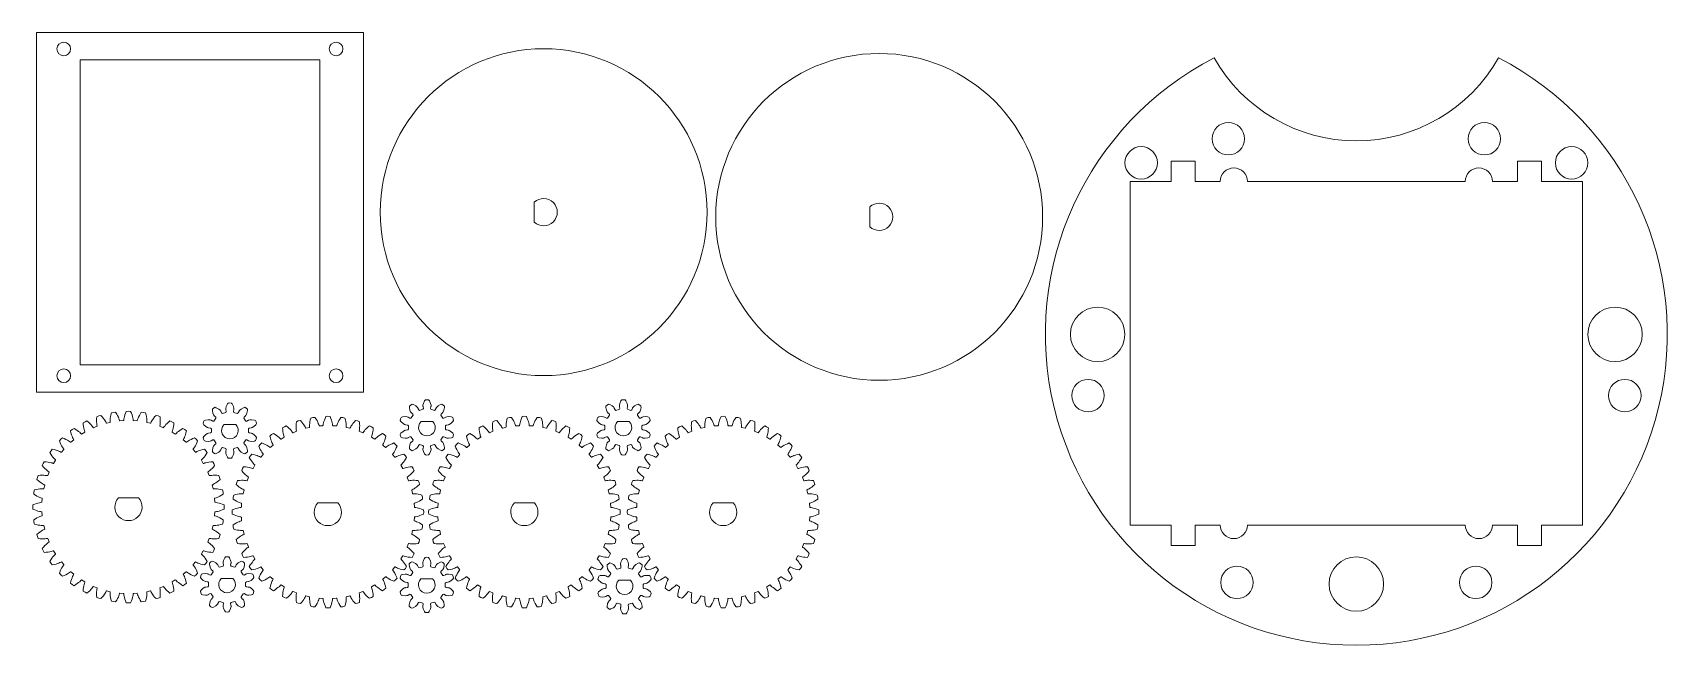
# Model space of a CAD drawing. Header units: inches. Extents: x -0.9 to 14.1, y -1.3 to 4.4.
import ezdxf

# ---------------------------------------------------------------- set-up
doc = ezdxf.new("R2010")
doc.units = ezdxf.units.IN
doc.header["$MEASUREMENT"] = 0

msp = doc.modelspace()

# ---------------------------------------------------------------- linework, layer by layer
at = {"color": 1, "lineweight": 5}
for p, q in [((-0.844, 1.055), (-0.844, 4.355)), ((-0.844, 4.355), (2.156, 4.355)), ((2.156, 1.055), (2.156, 4.355)), ((-0.444, 1.305), (-0.444, 4.105)), ((1.756, 4.105), (-0.444, 4.105)), ((1.756, 1.305), (1.756, 4.105)), ((9.571, 2.988), (9.571, 3.175)), ((9.571, 3.175), (9.791, 3.175)), ((9.791, 2.988), (9.791, 3.175)), ((12.751, 2.988), (12.751, 3.175)), ((12.971, 3.175), (12.751, 3.175)), ((12.971, 2.988), (12.971, 3.175)), ((9.196, 2.988), (9.196, -0.165)), ((9.196, 2.988), (9.571, 2.988)), ((9.791, 2.988), (10.021, 2.988)), ((10.271, 2.988), (12.271, 2.988)), ((12.521, 2.988), (12.751, 2.988)), ((12.971, 2.988), (13.346, 2.988)), ((13.346, 2.988), (13.346, -0.165)), ((3.725, 2.798), (3.725, 2.616)), ((6.805, 2.754), (6.805, 2.573)), ((1.756, 1.305), (-0.444, 1.305)), ((-0.844, 1.055), (2.156, 1.055)), ((0.782, 0.908), (0.77, 0.898)), ((0.795, 0.916), (0.782, 0.908)), ((0.806, 0.912), (0.795, 0.916)), ((0.828, 0.9), (0.806, 0.912)), ((0.898, 0.923), (0.894, 0.906)), ((0.894, 0.906), (0.894, 0.898)), ((0.909, 0.946), (0.898, 0.923)), ((0.916, 0.955), (0.909, 0.946)), ((0.931, 0.957), (0.916, 0.955)), ((0.946, 0.955), (0.931, 0.957)), ((0.953, 0.946), (0.946, 0.955)), ((0.964, 0.923), (0.953, 0.946)), ((0.968, 0.906), (0.964, 0.923)), ((0.968, 0.898), (0.968, 0.906)), ((1.056, 0.912), (1.034, 0.9)), ((1.067, 0.916), (1.056, 0.912)), ((1.08, 0.908), (1.067, 0.916)), ((1.092, 0.898), (1.08, 0.908)), ((2.591, 0.936), (2.579, 0.926)), ((2.579, 0.926), (2.579, 0.915)), ((2.579, 0.915), (2.584, 0.889)), ((2.604, 0.944), (2.591, 0.936)), ((2.615, 0.941), (2.604, 0.944)), ((2.637, 0.928), (2.615, 0.941)), ((2.65, 0.917), (2.637, 0.928)), ((2.655, 0.91), (2.65, 0.917)), ((2.656, 0.908), (2.655, 0.91)), ((2.664, 0.892), (2.656, 0.908)), ((2.707, 0.951), (2.703, 0.934)), ((2.703, 0.934), (2.703, 0.926)), ((2.703, 0.926), (2.704, 0.924)), ((2.707, 0.906), (2.703, 0.897)), ((2.704, 0.924), (2.707, 0.906)), ((2.718, 0.974), (2.707, 0.951)), ((2.725, 0.984), (2.718, 0.974)), ((2.74, 0.985), (2.725, 0.984)), ((2.755, 0.984), (2.74, 0.985)), ((2.762, 0.974), (2.755, 0.984)), ((2.773, 0.951), (2.762, 0.974)), ((2.777, 0.934), (2.773, 0.951)), ((2.773, 0.906), (2.776, 0.924)), ((2.776, 0.897), (2.773, 0.906)), ((2.776, 0.924), (2.777, 0.926)), ((2.777, 0.926), (2.777, 0.934)), ((2.824, 0.908), (2.816, 0.892)), ((2.825, 0.91), (2.824, 0.908)), ((2.83, 0.917), (2.825, 0.91)), ((2.842, 0.928), (2.83, 0.917)), ((2.865, 0.941), (2.842, 0.928)), ((2.876, 0.944), (2.865, 0.941)), ((2.889, 0.936), (2.876, 0.944)), ((2.901, 0.926), (2.889, 0.936)), ((2.896, 0.889), (2.901, 0.915)), ((2.901, 0.915), (2.901, 0.926)), ((4.383, 0.926), (4.382, 0.915)), ((4.382, 0.915), (4.387, 0.889)), ((4.394, 0.936), (4.383, 0.926)), ((4.407, 0.944), (4.394, 0.936)), ((4.418, 0.941), (4.407, 0.944)), ((4.441, 0.928), (4.418, 0.941)), ((4.454, 0.917), (4.441, 0.928)), ((4.459, 0.91), (4.454, 0.917)), ((4.459, 0.908), (4.459, 0.91)), ((4.467, 0.892), (4.459, 0.908)), ((4.507, 0.934), (4.506, 0.926)), ((4.506, 0.926), (4.507, 0.924)), ((4.51, 0.951), (4.507, 0.934)), ((4.507, 0.924), (4.51, 0.906)), ((4.51, 0.906), (4.507, 0.897)), ((4.521, 0.974), (4.51, 0.951)), ((4.528, 0.984), (4.521, 0.974)), ((4.543, 0.985), (4.528, 0.984)), ((4.559, 0.984), (4.543, 0.985)), ((4.566, 0.974), (4.559, 0.984)), ((4.577, 0.951), (4.566, 0.974)), ((4.58, 0.934), (4.577, 0.951)), ((4.577, 0.906), (4.58, 0.924)), ((4.58, 0.897), (4.577, 0.906)), ((4.581, 0.926), (4.58, 0.934)), ((4.58, 0.924), (4.581, 0.926)), ((4.628, 0.908), (4.62, 0.892)), ((4.633, 0.917), (4.628, 0.91)), ((4.628, 0.91), (4.628, 0.908)), ((4.646, 0.928), (4.633, 0.917)), ((4.669, 0.941), (4.646, 0.928)), ((4.68, 0.944), (4.669, 0.941)), ((4.693, 0.936), (4.68, 0.944)), ((4.704, 0.926), (4.693, 0.936)), ((4.7, 0.889), (4.705, 0.915)), ((4.705, 0.915), (4.704, 0.926)), ((-0.399, 0.783), (-0.416, 0.773)), ((-0.416, 0.773), (-0.415, 0.755)), ((-0.415, 0.755), (-0.413, 0.738)), ((-0.381, 0.791), (-0.399, 0.783)), ((-0.367, 0.779), (-0.381, 0.791)), ((-0.354, 0.768), (-0.367, 0.779)), ((-0.344, 0.757), (-0.354, 0.768)), ((-0.336, 0.747), (-0.344, 0.757)), ((-0.29, 0.829), (-0.292, 0.81)), ((-0.292, 0.81), (-0.292, 0.793)), ((-0.292, 0.793), (-0.292, 0.778)), ((-0.292, 0.778), (-0.291, 0.766)), ((-0.291, 0.766), (-0.29, 0.755)), ((-0.272, 0.836), (-0.29, 0.829)), ((-0.29, 0.755), (-0.288, 0.745)), ((-0.253, 0.841), (-0.272, 0.836)), ((-0.24, 0.827), (-0.253, 0.841)), ((-0.23, 0.814), (-0.24, 0.827)), ((-0.221, 0.801), (-0.23, 0.814)), ((-0.215, 0.791), (-0.221, 0.801)), ((-0.209, 0.782), (-0.215, 0.791)), ((-0.205, 0.773), (-0.209, 0.782)), ((-0.203, 0.769), (-0.205, 0.773)), ((-0.202, 0.769), (-0.203, 0.769)), ((-0.169, 0.777), (-0.202, 0.769)), ((-0.168, 0.781), (-0.169, 0.778)), ((-0.169, 0.778), (-0.169, 0.777)), ((-0.167, 0.815), (-0.168, 0.802)), ((-0.168, 0.802), (-0.168, 0.791)), ((-0.168, 0.791), (-0.168, 0.781)), ((-0.165, 0.829), (-0.167, 0.815)), ((-0.161, 0.846), (-0.165, 0.829)), ((-0.157, 0.864), (-0.161, 0.846)), ((-0.138, 0.868), (-0.157, 0.864)), ((-0.118, 0.87), (-0.138, 0.868)), ((-0.108, 0.854), (-0.118, 0.87)), ((-0.1, 0.84), (-0.108, 0.854)), ((-0.093, 0.826), (-0.1, 0.84)), ((-0.088, 0.815), (-0.093, 0.826)), ((-0.084, 0.805), (-0.088, 0.815)), ((-0.081, 0.795), (-0.084, 0.805)), ((-0.08, 0.792), (-0.081, 0.795)), ((-0.079, 0.791), (-0.08, 0.792)), ((-0.045, 0.794), (-0.079, 0.791)), ((-0.044, 0.798), (-0.045, 0.794)), ((-0.045, 0.794), (-0.045, 0.794)), ((-0.042, 0.808), (-0.044, 0.798)), ((-0.04, 0.818), (-0.042, 0.808)), ((-0.037, 0.831), (-0.04, 0.818)), ((-0.033, 0.845), (-0.037, 0.831)), ((-0.027, 0.861), (-0.033, 0.845)), ((-0.02, 0.878), (-0.027, 0.861)), ((0, 0.879), (-0.02, 0.878)), ((0.02, 0.878), (0, 0.879)), ((0.027, 0.861), (0.02, 0.878)), ((0.033, 0.845), (0.027, 0.861)), ((0.037, 0.831), (0.033, 0.845)), ((0.04, 0.818), (0.037, 0.831)), ((0.042, 0.808), (0.04, 0.818)), ((0.044, 0.798), (0.042, 0.808)), ((0.045, 0.794), (0.044, 0.798)), ((0.079, 0.791), (0.045, 0.794)), ((0.045, 0.794), (0.045, 0.794)), ((0.08, 0.792), (0.079, 0.791)), ((0.081, 0.795), (0.08, 0.792)), ((0.084, 0.805), (0.081, 0.795)), ((0.088, 0.815), (0.084, 0.805)), ((0.093, 0.826), (0.088, 0.815)), ((0.1, 0.84), (0.093, 0.826)), ((0.108, 0.854), (0.1, 0.84)), ((0.118, 0.87), (0.108, 0.854)), ((0.138, 0.868), (0.118, 0.87)), ((0.157, 0.864), (0.138, 0.868)), ((0.161, 0.846), (0.157, 0.864)), ((0.165, 0.829), (0.161, 0.846)), ((0.167, 0.815), (0.165, 0.829)), ((0.168, 0.802), (0.167, 0.815)), ((0.168, 0.791), (0.168, 0.802)), ((0.168, 0.781), (0.168, 0.791)), ((0.169, 0.778), (0.168, 0.781)), ((0.169, 0.777), (0.169, 0.778)), ((0.202, 0.769), (0.169, 0.777)), ((0.203, 0.769), (0.202, 0.769)), ((0.205, 0.773), (0.203, 0.769)), ((0.209, 0.782), (0.205, 0.773)), ((0.215, 0.791), (0.209, 0.782)), ((0.221, 0.801), (0.215, 0.791)), ((0.23, 0.814), (0.221, 0.801)), ((0.24, 0.827), (0.23, 0.814)), ((0.253, 0.841), (0.24, 0.827)), ((0.272, 0.836), (0.253, 0.841)), ((0.29, 0.829), (0.272, 0.836)), ((0.288, 0.745), (0.29, 0.755)), ((0.292, 0.81), (0.29, 0.829)), ((0.29, 0.755), (0.291, 0.766)), ((0.291, 0.766), (0.292, 0.778)), ((0.292, 0.793), (0.292, 0.81)), ((0.292, 0.778), (0.292, 0.793)), ((0.344, 0.757), (0.336, 0.747)), ((0.354, 0.768), (0.344, 0.757)), ((0.367, 0.779), (0.354, 0.768)), ((0.381, 0.791), (0.367, 0.779)), ((0.399, 0.783), (0.381, 0.791)), ((0.416, 0.773), (0.399, 0.783)), ((0.413, 0.738), (0.415, 0.755)), ((0.415, 0.755), (0.416, 0.773)), ((0.689, 0.781), (0.686, 0.766)), ((0.686, 0.766), (0.693, 0.756)), ((0.695, 0.795), (0.689, 0.781)), ((0.693, 0.756), (0.711, 0.739)), ((0.706, 0.799), (0.695, 0.795)), ((0.732, 0.802), (0.706, 0.799)), ((0.749, 0.8), (0.732, 0.802)), ((0.757, 0.798), (0.749, 0.8)), ((0.759, 0.796), (0.757, 0.798)), ((0.775, 0.788), (0.759, 0.796)), ((0.77, 0.898), (0.77, 0.886)), ((0.77, 0.886), (0.775, 0.861)), ((0.775, 0.861), (0.782, 0.845)), ((0.784, 0.789), (0.775, 0.788)), ((0.782, 0.845), (0.786, 0.839)), ((0.803, 0.816), (0.784, 0.789)), ((0.786, 0.839), (0.788, 0.837)), ((0.788, 0.837), (0.801, 0.825)), ((0.801, 0.825), (0.803, 0.816)), ((0.841, 0.889), (0.828, 0.9)), ((0.846, 0.882), (0.841, 0.889)), ((0.847, 0.88), (0.846, 0.882)), ((0.855, 0.864), (0.847, 0.88)), ((0.863, 0.859), (0.855, 0.864)), ((0.894, 0.869), (0.863, 0.859)), ((0.984, 0.757), (0.877, 0.757)), ((0.894, 0.898), (0.895, 0.895)), ((0.898, 0.878), (0.894, 0.869)), ((0.895, 0.895), (0.898, 0.878)), ((0.964, 0.878), (0.967, 0.895)), ((0.968, 0.869), (0.964, 0.878)), ((0.967, 0.895), (0.968, 0.898)), ((0.999, 0.859), (0.968, 0.869)), ((1.007, 0.864), (0.999, 0.859)), ((1.015, 0.88), (1.007, 0.864)), ((1.016, 0.882), (1.015, 0.88)), ((1.021, 0.889), (1.016, 0.882)), ((1.034, 0.9), (1.021, 0.889)), ((1.059, 0.816), (1.061, 0.825)), ((1.078, 0.789), (1.059, 0.816)), ((1.061, 0.825), (1.074, 0.837)), ((1.074, 0.837), (1.076, 0.839)), ((1.076, 0.839), (1.08, 0.845)), ((1.087, 0.788), (1.078, 0.789)), ((1.08, 0.845), (1.087, 0.861)), ((1.087, 0.861), (1.092, 0.886)), ((1.103, 0.796), (1.087, 0.788)), ((1.092, 0.886), (1.092, 0.898)), ((1.105, 0.798), (1.103, 0.796)), ((1.113, 0.8), (1.105, 0.798)), ((1.13, 0.802), (1.113, 0.8)), ((1.156, 0.799), (1.13, 0.802)), ((1.151, 0.739), (1.169, 0.756)), ((1.167, 0.795), (1.156, 0.799)), ((1.173, 0.781), (1.167, 0.795)), ((1.169, 0.756), (1.176, 0.766)), ((1.176, 0.766), (1.173, 0.781)), ((1.539, 0.764), (1.538, 0.747)), ((1.541, 0.782), (1.539, 0.764)), ((1.559, 0.79), (1.541, 0.782)), ((1.578, 0.794), (1.559, 0.79)), ((1.59, 0.78), (1.578, 0.794)), ((1.601, 0.767), (1.59, 0.78)), ((1.609, 0.755), (1.601, 0.767)), ((1.616, 0.744), (1.609, 0.755)), ((1.663, 0.756), (1.662, 0.745)), ((1.664, 0.768), (1.663, 0.756)), ((1.666, 0.783), (1.664, 0.768)), ((1.669, 0.8), (1.666, 0.783)), ((1.674, 0.817), (1.669, 0.8)), ((1.693, 0.822), (1.674, 0.817)), ((1.712, 0.823), (1.693, 0.822)), ((1.722, 0.808), (1.712, 0.823)), ((1.731, 0.793), (1.722, 0.808)), ((1.737, 0.78), (1.731, 0.793)), ((1.742, 0.768), (1.737, 0.78)), ((1.746, 0.758), (1.742, 0.768)), ((1.749, 0.749), (1.746, 0.758)), ((1.787, 0.752), (1.785, 0.748)), ((1.788, 0.762), (1.787, 0.752)), ((1.79, 0.772), (1.788, 0.762)), ((1.793, 0.784), (1.79, 0.772)), ((1.798, 0.798), (1.793, 0.784)), ((1.804, 0.814), (1.798, 0.798)), ((1.811, 0.831), (1.804, 0.814)), ((1.83, 0.833), (1.811, 0.831)), ((1.85, 0.831), (1.83, 0.833)), ((1.857, 0.814), (1.85, 0.831)), ((1.863, 0.798), (1.857, 0.814)), ((1.868, 0.784), (1.863, 0.798)), ((1.871, 0.772), (1.868, 0.784)), ((1.873, 0.762), (1.871, 0.772)), ((1.874, 0.752), (1.873, 0.762)), ((1.876, 0.748), (1.874, 0.752)), ((1.915, 0.758), (1.912, 0.749)), ((1.919, 0.768), (1.915, 0.758)), ((1.924, 0.78), (1.919, 0.768)), ((1.93, 0.793), (1.924, 0.78)), ((1.939, 0.808), (1.93, 0.793)), ((1.948, 0.823), (1.939, 0.808)), ((1.968, 0.822), (1.948, 0.823)), ((1.987, 0.817), (1.968, 0.822)), ((1.992, 0.8), (1.987, 0.817)), ((1.995, 0.783), (1.992, 0.8)), ((1.997, 0.768), (1.995, 0.783)), ((1.998, 0.756), (1.997, 0.768)), ((1.999, 0.745), (1.998, 0.756)), ((2.052, 0.755), (2.045, 0.744)), ((2.06, 0.767), (2.052, 0.755)), ((2.071, 0.78), (2.06, 0.767)), ((2.083, 0.794), (2.071, 0.78)), ((2.102, 0.79), (2.083, 0.794)), ((2.12, 0.782), (2.102, 0.79)), ((2.122, 0.764), (2.12, 0.782)), ((2.123, 0.747), (2.122, 0.764)), ((2.498, 0.809), (2.495, 0.794)), ((2.495, 0.794), (2.501, 0.785)), ((2.504, 0.823), (2.498, 0.809)), ((2.501, 0.785), (2.52, 0.767)), ((2.515, 0.827), (2.504, 0.823)), ((2.541, 0.83), (2.515, 0.827)), ((2.52, 0.767), (2.535, 0.758)), ((2.535, 0.758), (2.543, 0.756)), ((2.558, 0.829), (2.541, 0.83)), ((2.543, 0.756), (2.545, 0.756)), ((2.545, 0.756), (2.563, 0.753)), ((2.566, 0.826), (2.558, 0.829)), ((2.563, 0.753), (2.57, 0.747)), ((2.567, 0.825), (2.566, 0.826)), ((2.583, 0.816), (2.567, 0.825)), ((2.593, 0.817), (2.583, 0.816)), ((2.584, 0.889), (2.59, 0.874)), ((2.59, 0.874), (2.595, 0.867)), ((2.612, 0.844), (2.593, 0.817)), ((2.595, 0.867), (2.597, 0.866)), ((2.597, 0.866), (2.61, 0.853)), ((2.61, 0.853), (2.612, 0.844)), ((2.671, 0.887), (2.664, 0.892)), ((2.703, 0.897), (2.671, 0.887)), ((2.793, 0.786), (2.686, 0.786)), ((2.808, 0.887), (2.776, 0.897)), ((2.816, 0.892), (2.808, 0.887)), ((2.867, 0.844), (2.87, 0.853)), ((2.887, 0.817), (2.867, 0.844)), ((2.87, 0.853), (2.883, 0.866)), ((2.883, 0.866), (2.885, 0.867)), ((2.885, 0.867), (2.889, 0.874)), ((2.896, 0.816), (2.887, 0.817)), ((2.889, 0.874), (2.896, 0.889)), ((2.912, 0.825), (2.896, 0.816)), ((2.91, 0.747), (2.917, 0.753)), ((2.914, 0.826), (2.912, 0.825)), ((2.922, 0.829), (2.914, 0.826)), ((2.917, 0.753), (2.935, 0.756)), ((2.939, 0.83), (2.922, 0.829)), ((2.935, 0.756), (2.937, 0.756)), ((2.937, 0.756), (2.945, 0.758)), ((2.965, 0.827), (2.939, 0.83)), ((2.945, 0.758), (2.959, 0.767)), ((2.959, 0.767), (2.978, 0.785)), ((2.976, 0.823), (2.965, 0.827)), ((2.981, 0.809), (2.976, 0.823)), ((2.978, 0.785), (2.985, 0.794)), ((2.985, 0.794), (2.981, 0.809)), ((3.343, 0.764), (3.342, 0.747)), ((3.344, 0.782), (3.343, 0.764)), ((3.362, 0.79), (3.344, 0.782)), ((3.381, 0.794), (3.362, 0.79)), ((3.394, 0.78), (3.381, 0.794)), ((3.404, 0.767), (3.394, 0.78)), ((3.413, 0.755), (3.404, 0.767)), ((3.42, 0.744), (3.413, 0.755)), ((3.467, 0.768), (3.466, 0.756)), ((3.466, 0.756), (3.466, 0.745)), ((3.47, 0.783), (3.467, 0.768)), ((3.473, 0.8), (3.47, 0.783)), ((3.477, 0.817), (3.473, 0.8)), ((3.497, 0.822), (3.477, 0.817)), ((3.516, 0.823), (3.497, 0.822)), ((3.526, 0.808), (3.516, 0.823)), ((3.534, 0.793), (3.526, 0.808)), ((3.541, 0.78), (3.534, 0.793)), ((3.546, 0.768), (3.541, 0.78)), ((3.55, 0.758), (3.546, 0.768)), ((3.553, 0.749), (3.55, 0.758)), ((3.59, 0.752), (3.589, 0.748)), ((3.592, 0.762), (3.59, 0.752)), ((3.594, 0.772), (3.592, 0.762)), ((3.597, 0.784), (3.594, 0.772)), ((3.601, 0.798), (3.597, 0.784)), ((3.607, 0.814), (3.601, 0.798)), ((3.615, 0.831), (3.607, 0.814)), ((3.634, 0.833), (3.615, 0.831)), ((3.654, 0.831), (3.634, 0.833)), ((3.661, 0.814), (3.654, 0.831)), ((3.667, 0.798), (3.661, 0.814)), ((3.671, 0.784), (3.667, 0.798)), ((3.674, 0.772), (3.671, 0.784)), ((3.677, 0.762), (3.674, 0.772)), ((3.678, 0.752), (3.677, 0.762)), ((3.679, 0.748), (3.678, 0.752)), ((3.719, 0.758), (3.716, 0.749)), ((3.722, 0.768), (3.719, 0.758)), ((3.727, 0.78), (3.722, 0.768)), ((3.734, 0.793), (3.727, 0.78)), ((3.742, 0.808), (3.734, 0.793)), ((3.752, 0.823), (3.742, 0.808)), ((3.772, 0.822), (3.752, 0.823)), ((3.791, 0.817), (3.772, 0.822)), ((3.795, 0.8), (3.791, 0.817)), ((3.799, 0.783), (3.795, 0.8)), ((3.801, 0.768), (3.799, 0.783)), ((3.802, 0.756), (3.801, 0.768)), ((3.802, 0.745), (3.802, 0.756)), ((3.855, 0.755), (3.849, 0.744)), ((3.864, 0.767), (3.855, 0.755)), ((3.875, 0.78), (3.864, 0.767)), ((3.887, 0.794), (3.875, 0.78)), ((3.906, 0.79), (3.887, 0.794)), ((3.924, 0.782), (3.906, 0.79)), ((3.926, 0.764), (3.924, 0.782)), ((3.926, 0.747), (3.926, 0.764)), ((4.302, 0.809), (4.298, 0.794)), ((4.298, 0.794), (4.305, 0.785)), ((4.308, 0.823), (4.302, 0.809)), ((4.305, 0.785), (4.324, 0.767)), ((4.319, 0.827), (4.308, 0.823)), ((4.344, 0.83), (4.319, 0.827)), ((4.324, 0.767), (4.339, 0.758)), ((4.339, 0.758), (4.346, 0.756)), ((4.361, 0.829), (4.344, 0.83)), ((4.346, 0.756), (4.349, 0.756)), ((4.349, 0.756), (4.367, 0.753)), ((4.369, 0.826), (4.361, 0.829)), ((4.367, 0.753), (4.374, 0.747)), ((4.371, 0.825), (4.369, 0.826)), ((4.387, 0.816), (4.371, 0.825)), ((4.387, 0.889), (4.394, 0.874)), ((4.396, 0.817), (4.387, 0.816)), ((4.394, 0.874), (4.399, 0.867)), ((4.416, 0.844), (4.396, 0.817)), ((4.399, 0.867), (4.401, 0.866)), ((4.401, 0.866), (4.414, 0.853)), ((4.414, 0.853), (4.416, 0.844)), ((4.475, 0.887), (4.467, 0.892)), ((4.507, 0.897), (4.475, 0.887)), ((4.597, 0.786), (4.49, 0.786)), ((4.612, 0.887), (4.58, 0.897)), ((4.62, 0.892), (4.612, 0.887)), ((4.671, 0.844), (4.673, 0.853)), ((4.691, 0.817), (4.671, 0.844)), ((4.673, 0.853), (4.686, 0.866)), ((4.686, 0.866), (4.688, 0.867)), ((4.688, 0.867), (4.693, 0.874)), ((4.7, 0.816), (4.691, 0.817)), ((4.693, 0.874), (4.7, 0.889)), ((4.716, 0.825), (4.7, 0.816)), ((4.713, 0.747), (4.72, 0.753)), ((4.718, 0.826), (4.716, 0.825)), ((4.726, 0.829), (4.718, 0.826)), ((4.72, 0.753), (4.738, 0.756)), ((4.743, 0.83), (4.726, 0.829)), ((4.738, 0.756), (4.741, 0.756)), ((4.741, 0.756), (4.748, 0.758)), ((4.768, 0.827), (4.743, 0.83)), ((4.748, 0.758), (4.763, 0.767)), ((4.763, 0.767), (4.782, 0.785)), ((4.779, 0.823), (4.768, 0.827)), ((4.785, 0.809), (4.779, 0.823)), ((4.782, 0.785), (4.789, 0.794)), ((4.789, 0.794), (4.785, 0.809)), ((5.167, 0.764), (5.166, 0.747)), ((5.169, 0.782), (5.167, 0.764)), ((5.187, 0.79), (5.169, 0.782)), ((5.206, 0.794), (5.187, 0.79)), ((5.218, 0.78), (5.206, 0.794)), ((5.229, 0.767), (5.218, 0.78)), ((5.237, 0.755), (5.229, 0.767)), ((5.244, 0.744), (5.237, 0.755)), ((5.291, 0.756), (5.29, 0.745)), ((5.292, 0.768), (5.291, 0.756)), ((5.294, 0.783), (5.292, 0.768)), ((5.297, 0.8), (5.294, 0.783)), ((5.302, 0.817), (5.297, 0.8)), ((5.321, 0.822), (5.302, 0.817)), ((5.341, 0.823), (5.321, 0.822)), ((5.35, 0.808), (5.341, 0.823)), ((5.359, 0.793), (5.35, 0.808)), ((5.365, 0.78), (5.359, 0.793)), ((5.37, 0.768), (5.365, 0.78)), ((5.374, 0.758), (5.37, 0.768)), ((5.377, 0.749), (5.374, 0.758)), ((5.415, 0.752), (5.414, 0.748)), ((5.416, 0.762), (5.415, 0.752)), ((5.418, 0.772), (5.416, 0.762)), ((5.421, 0.784), (5.418, 0.772)), ((5.426, 0.798), (5.421, 0.784)), ((5.432, 0.814), (5.426, 0.798)), ((5.439, 0.831), (5.432, 0.814)), ((5.459, 0.833), (5.439, 0.831)), ((5.478, 0.831), (5.459, 0.833)), ((5.485, 0.814), (5.478, 0.831)), ((5.491, 0.798), (5.485, 0.814)), ((5.496, 0.784), (5.491, 0.798)), ((5.499, 0.772), (5.496, 0.784)), ((5.501, 0.762), (5.499, 0.772)), ((5.503, 0.752), (5.501, 0.762)), ((5.504, 0.748), (5.503, 0.752)), ((5.543, 0.758), (5.54, 0.749)), ((5.547, 0.768), (5.543, 0.758)), ((5.552, 0.78), (5.547, 0.768)), ((5.558, 0.793), (5.552, 0.78)), ((5.567, 0.808), (5.558, 0.793)), ((5.577, 0.823), (5.567, 0.808)), ((5.596, 0.822), (5.577, 0.823)), ((5.615, 0.817), (5.596, 0.822)), ((5.62, 0.8), (5.615, 0.817)), ((5.623, 0.783), (5.62, 0.8)), ((5.625, 0.768), (5.623, 0.783)), ((5.626, 0.756), (5.625, 0.768)), ((5.627, 0.745), (5.626, 0.756)), ((5.68, 0.755), (5.673, 0.744)), ((5.689, 0.767), (5.68, 0.755)), ((5.699, 0.78), (5.689, 0.767)), ((5.711, 0.794), (5.699, 0.78)), ((5.73, 0.79), (5.711, 0.794)), ((5.748, 0.782), (5.73, 0.79)), ((5.75, 0.764), (5.748, 0.782)), ((5.751, 0.747), (5.75, 0.764)), ((-0.622, 0.622), (-0.634, 0.607)), ((-0.634, 0.607), (-0.628, 0.59)), ((-0.607, 0.634), (-0.622, 0.622)), ((-0.59, 0.628), (-0.607, 0.634)), ((-0.574, 0.621), (-0.59, 0.628)), ((-0.561, 0.614), (-0.574, 0.621)), ((-0.55, 0.607), (-0.561, 0.614)), ((-0.541, 0.601), (-0.55, 0.607)), ((-0.533, 0.595), (-0.541, 0.601)), ((-0.517, 0.711), (-0.532, 0.699)), ((-0.532, 0.699), (-0.528, 0.681)), ((-0.503, 0.616), (-0.529, 0.594)), ((-0.528, 0.681), (-0.523, 0.664)), ((-0.523, 0.664), (-0.518, 0.65)), ((-0.518, 0.65), (-0.514, 0.638)), ((-0.5, 0.722), (-0.517, 0.711)), ((-0.514, 0.638), (-0.509, 0.629)), ((-0.509, 0.629), (-0.505, 0.62)), ((-0.505, 0.62), (-0.503, 0.616)), ((-0.503, 0.616), (-0.503, 0.616)), ((-0.484, 0.712), (-0.5, 0.722)), ((-0.47, 0.703), (-0.484, 0.712)), ((-0.458, 0.694), (-0.47, 0.703)), ((-0.448, 0.686), (-0.458, 0.694)), ((-0.441, 0.679), (-0.448, 0.686)), ((-0.434, 0.671), (-0.441, 0.679)), ((-0.43, 0.669), (-0.434, 0.671)), ((-0.401, 0.687), (-0.43, 0.669)), ((-0.43, 0.669), (-0.43, 0.669)), ((-0.413, 0.738), (-0.41, 0.723)), ((-0.41, 0.723), (-0.407, 0.711)), ((-0.407, 0.711), (-0.405, 0.701)), ((-0.405, 0.701), (-0.401, 0.691)), ((-0.401, 0.691), (-0.401, 0.687)), ((-0.401, 0.687), (-0.401, 0.687)), ((-0.329, 0.739), (-0.336, 0.747)), ((-0.323, 0.731), (-0.329, 0.739)), ((-0.32, 0.728), (-0.323, 0.731)), ((-0.289, 0.741), (-0.32, 0.728)), ((-0.32, 0.728), (-0.32, 0.728)), ((-0.288, 0.742), (-0.289, 0.741)), ((-0.288, 0.745), (-0.288, 0.742)), ((0.288, 0.742), (0.288, 0.745)), ((0.289, 0.741), (0.288, 0.742)), ((0.32, 0.728), (0.289, 0.741)), ((0.323, 0.731), (0.32, 0.728)), ((0.32, 0.728), (0.32, 0.728)), ((0.329, 0.739), (0.323, 0.731)), ((0.336, 0.747), (0.329, 0.739)), ((0.401, 0.691), (0.405, 0.701)), ((0.401, 0.687), (0.401, 0.691)), ((0.43, 0.669), (0.401, 0.687)), ((0.401, 0.687), (0.401, 0.687)), ((0.405, 0.701), (0.407, 0.711)), ((0.407, 0.711), (0.41, 0.723)), ((0.41, 0.723), (0.413, 0.738)), ((0.434, 0.671), (0.43, 0.669)), ((0.43, 0.669), (0.43, 0.669)), ((0.441, 0.679), (0.434, 0.671)), ((0.448, 0.686), (0.441, 0.679)), ((0.458, 0.694), (0.448, 0.686)), ((0.47, 0.703), (0.458, 0.694)), ((0.484, 0.712), (0.47, 0.703)), ((0.5, 0.722), (0.484, 0.712)), ((0.517, 0.711), (0.5, 0.722)), ((0.503, 0.616), (0.505, 0.62)), ((0.529, 0.594), (0.503, 0.616)), ((0.503, 0.616), (0.503, 0.616)), ((0.505, 0.62), (0.509, 0.629)), ((0.509, 0.629), (0.514, 0.638)), ((0.514, 0.638), (0.518, 0.65)), ((0.532, 0.699), (0.517, 0.711)), ((0.518, 0.65), (0.523, 0.664)), ((0.523, 0.664), (0.528, 0.681)), ((0.528, 0.681), (0.532, 0.699)), ((0.541, 0.601), (0.533, 0.595)), ((0.55, 0.607), (0.541, 0.601)), ((0.561, 0.614), (0.55, 0.607)), ((0.574, 0.621), (0.561, 0.614)), ((0.59, 0.628), (0.574, 0.621)), ((0.607, 0.634), (0.59, 0.628)), ((0.622, 0.622), (0.607, 0.634)), ((0.634, 0.607), (0.622, 0.622)), ((0.628, 0.59), (0.634, 0.607)), ((0.693, 0.648), (0.686, 0.639)), ((0.686, 0.639), (0.689, 0.624)), ((0.689, 0.624), (0.695, 0.61)), ((0.711, 0.666), (0.693, 0.648)), ((0.695, 0.61), (0.706, 0.606)), ((0.706, 0.606), (0.732, 0.603)), ((0.711, 0.739), (0.726, 0.73)), ((0.726, 0.675), (0.711, 0.666)), ((0.726, 0.73), (0.734, 0.727)), ((0.734, 0.677), (0.726, 0.675)), ((0.732, 0.603), (0.749, 0.604)), ((0.734, 0.727), (0.736, 0.728)), ((0.736, 0.677), (0.734, 0.677)), ((0.736, 0.728), (0.754, 0.725)), ((0.754, 0.68), (0.736, 0.677)), ((0.749, 0.604), (0.757, 0.607)), ((0.754, 0.725), (0.761, 0.719)), ((0.761, 0.686), (0.754, 0.68)), ((0.757, 0.607), (0.759, 0.608)), ((0.759, 0.608), (0.775, 0.617)), ((0.761, 0.719), (0.761, 0.686)), ((0.775, 0.617), (0.784, 0.616)), ((0.784, 0.616), (0.803, 0.589)), ((1.059, 0.589), (1.078, 0.616)), ((1.078, 0.616), (1.087, 0.617)), ((1.087, 0.617), (1.103, 0.608)), ((1.101, 0.719), (1.108, 0.725)), ((1.101, 0.686), (1.101, 0.719)), ((1.108, 0.68), (1.101, 0.686)), ((1.103, 0.608), (1.105, 0.607)), ((1.105, 0.607), (1.113, 0.604)), ((1.108, 0.725), (1.126, 0.728)), ((1.126, 0.677), (1.108, 0.68)), ((1.113, 0.604), (1.13, 0.603)), ((1.126, 0.728), (1.128, 0.727)), ((1.128, 0.677), (1.126, 0.677)), ((1.128, 0.727), (1.136, 0.73)), ((1.136, 0.675), (1.128, 0.677)), ((1.13, 0.603), (1.156, 0.606)), ((1.136, 0.73), (1.151, 0.739)), ((1.151, 0.666), (1.136, 0.675)), ((1.169, 0.648), (1.151, 0.666)), ((1.156, 0.606), (1.167, 0.61)), ((1.167, 0.61), (1.173, 0.624)), ((1.176, 0.639), (1.169, 0.648)), ((1.173, 0.624), (1.176, 0.639)), ((1.314, 0.665), (1.299, 0.652)), ((1.299, 0.652), (1.303, 0.634)), ((1.303, 0.634), (1.307, 0.618)), ((1.307, 0.618), (1.312, 0.604)), ((1.312, 0.604), (1.317, 0.592)), ((1.33, 0.675), (1.314, 0.665)), ((1.346, 0.666), (1.33, 0.675)), ((1.36, 0.656), (1.346, 0.666)), ((1.372, 0.647), (1.36, 0.656)), ((1.382, 0.639), (1.372, 0.647)), ((1.39, 0.632), (1.382, 0.639)), ((1.397, 0.625), (1.39, 0.632)), ((1.4, 0.623), (1.397, 0.625)), ((1.401, 0.623), (1.4, 0.623)), ((1.429, 0.64), (1.401, 0.623)), ((1.431, 0.737), (1.415, 0.727)), ((1.415, 0.727), (1.416, 0.708)), ((1.416, 0.708), (1.418, 0.691)), ((1.418, 0.691), (1.42, 0.677)), ((1.42, 0.677), (1.423, 0.664)), ((1.423, 0.664), (1.426, 0.654)), ((1.426, 0.654), (1.429, 0.645)), ((1.429, 0.645), (1.43, 0.641)), ((1.43, 0.641), (1.429, 0.64)), ((1.449, 0.744), (1.431, 0.737)), ((1.464, 0.733), (1.449, 0.744)), ((1.476, 0.721), (1.464, 0.733)), ((1.486, 0.711), (1.476, 0.721)), ((1.495, 0.701), (1.486, 0.711)), ((1.501, 0.693), (1.495, 0.701)), ((1.507, 0.684), (1.501, 0.693)), ((1.51, 0.682), (1.507, 0.684)), ((1.511, 0.682), (1.51, 0.682)), ((1.542, 0.695), (1.511, 0.682)), ((1.538, 0.747), (1.538, 0.732)), ((1.538, 0.732), (1.539, 0.719)), ((1.539, 0.719), (1.54, 0.709)), ((1.54, 0.709), (1.542, 0.699)), ((1.542, 0.699), (1.542, 0.695)), ((1.542, 0.695), (1.542, 0.695)), ((1.621, 0.735), (1.616, 0.744)), ((1.626, 0.726), (1.621, 0.735)), ((1.628, 0.723), (1.626, 0.726)), ((1.661, 0.731), (1.628, 0.723)), ((1.628, 0.723), (1.628, 0.723)), ((1.662, 0.731), (1.661, 0.731)), ((1.662, 0.745), (1.662, 0.735)), ((1.662, 0.735), (1.662, 0.731)), ((1.751, 0.745), (1.749, 0.749)), ((1.785, 0.747), (1.751, 0.745)), ((1.751, 0.745), (1.751, 0.745)), ((1.785, 0.748), (1.785, 0.747)), ((1.876, 0.747), (1.876, 0.748)), ((1.91, 0.745), (1.876, 0.747)), ((1.912, 0.749), (1.91, 0.745)), ((1.91, 0.745), (1.91, 0.745)), ((1.999, 0.735), (1.999, 0.745)), ((1.999, 0.731), (1.999, 0.735)), ((2, 0.731), (1.999, 0.731)), ((2.033, 0.723), (2, 0.731)), ((2.035, 0.726), (2.033, 0.723)), ((2.033, 0.723), (2.033, 0.723)), ((2.04, 0.735), (2.035, 0.726)), ((2.045, 0.744), (2.04, 0.735)), ((2.119, 0.699), (2.12, 0.709)), ((2.119, 0.695), (2.119, 0.699)), ((2.15, 0.682), (2.119, 0.695)), ((2.119, 0.695), (2.119, 0.695)), ((2.12, 0.709), (2.122, 0.719)), ((2.122, 0.732), (2.123, 0.747)), ((2.122, 0.719), (2.122, 0.732)), ((2.151, 0.682), (2.15, 0.682)), ((2.154, 0.684), (2.151, 0.682)), ((2.159, 0.693), (2.154, 0.684)), ((2.166, 0.701), (2.159, 0.693)), ((2.174, 0.711), (2.166, 0.701)), ((2.185, 0.721), (2.174, 0.711)), ((2.197, 0.733), (2.185, 0.721)), ((2.211, 0.744), (2.197, 0.733)), ((2.23, 0.737), (2.211, 0.744)), ((2.246, 0.727), (2.23, 0.737)), ((2.231, 0.641), (2.232, 0.645)), ((2.231, 0.64), (2.231, 0.641)), ((2.26, 0.623), (2.231, 0.64)), ((2.232, 0.645), (2.235, 0.654)), ((2.235, 0.654), (2.238, 0.664)), ((2.238, 0.664), (2.241, 0.677)), ((2.241, 0.677), (2.243, 0.691)), ((2.243, 0.691), (2.245, 0.708)), ((2.245, 0.708), (2.246, 0.727)), ((2.261, 0.623), (2.26, 0.623)), ((2.264, 0.625), (2.261, 0.623)), ((2.271, 0.632), (2.264, 0.625)), ((2.279, 0.639), (2.271, 0.632)), ((2.289, 0.647), (2.279, 0.639)), ((2.3, 0.656), (2.289, 0.647)), ((2.315, 0.666), (2.3, 0.656)), ((2.331, 0.675), (2.315, 0.666)), ((2.347, 0.665), (2.331, 0.675)), ((2.344, 0.592), (2.349, 0.604)), ((2.362, 0.652), (2.347, 0.665)), ((2.349, 0.604), (2.354, 0.618)), ((2.354, 0.618), (2.358, 0.634)), ((2.358, 0.634), (2.362, 0.652)), ((2.501, 0.677), (2.495, 0.667)), ((2.495, 0.667), (2.498, 0.652)), ((2.498, 0.652), (2.504, 0.638)), ((2.52, 0.694), (2.501, 0.677)), ((2.504, 0.638), (2.515, 0.634)), ((2.515, 0.634), (2.541, 0.631)), ((2.535, 0.703), (2.52, 0.694)), ((2.543, 0.706), (2.535, 0.703)), ((2.541, 0.631), (2.558, 0.633)), ((2.545, 0.705), (2.543, 0.706)), ((2.563, 0.708), (2.545, 0.705)), ((2.558, 0.633), (2.566, 0.635)), ((2.57, 0.714), (2.563, 0.708)), ((2.566, 0.635), (2.567, 0.637)), ((2.567, 0.637), (2.583, 0.645)), ((2.57, 0.747), (2.57, 0.714)), ((2.583, 0.645), (2.593, 0.644)), ((2.593, 0.644), (2.612, 0.617)), ((2.61, 0.608), (2.597, 0.596)), ((2.612, 0.617), (2.61, 0.608)), ((2.867, 0.617), (2.887, 0.644)), ((2.87, 0.608), (2.867, 0.617)), ((2.883, 0.596), (2.87, 0.608)), ((2.887, 0.644), (2.896, 0.645)), ((2.896, 0.645), (2.912, 0.637)), ((2.91, 0.714), (2.91, 0.747)), ((2.917, 0.708), (2.91, 0.714)), ((2.912, 0.637), (2.914, 0.635)), ((2.914, 0.635), (2.922, 0.633)), ((2.935, 0.705), (2.917, 0.708)), ((2.922, 0.633), (2.939, 0.631)), ((2.937, 0.706), (2.935, 0.705)), ((2.945, 0.703), (2.937, 0.706)), ((2.939, 0.631), (2.965, 0.634)), ((2.959, 0.694), (2.945, 0.703)), ((2.978, 0.677), (2.959, 0.694)), ((2.965, 0.634), (2.976, 0.638)), ((2.976, 0.638), (2.981, 0.652)), ((2.985, 0.667), (2.978, 0.677)), ((2.981, 0.652), (2.985, 0.667)), ((3.117, 0.665), (3.102, 0.652)), ((3.102, 0.652), (3.106, 0.634)), ((3.106, 0.634), (3.111, 0.618)), ((3.111, 0.618), (3.116, 0.604)), ((3.116, 0.604), (3.12, 0.592)), ((3.134, 0.675), (3.117, 0.665)), ((3.15, 0.666), (3.134, 0.675)), ((3.164, 0.656), (3.15, 0.666)), ((3.176, 0.647), (3.164, 0.656)), ((3.186, 0.639), (3.176, 0.647)), ((3.193, 0.632), (3.186, 0.639)), ((3.201, 0.625), (3.193, 0.632)), ((3.204, 0.623), (3.201, 0.625)), ((3.233, 0.64), (3.204, 0.623)), ((3.204, 0.623), (3.204, 0.623)), ((3.235, 0.737), (3.218, 0.727)), ((3.218, 0.727), (3.219, 0.708)), ((3.219, 0.708), (3.221, 0.691)), ((3.221, 0.691), (3.224, 0.677)), ((3.224, 0.677), (3.227, 0.664)), ((3.227, 0.664), (3.229, 0.654)), ((3.229, 0.654), (3.233, 0.645)), ((3.233, 0.645), (3.233, 0.641)), ((3.233, 0.641), (3.233, 0.64)), ((3.253, 0.744), (3.235, 0.737)), ((3.267, 0.733), (3.253, 0.744)), ((3.28, 0.721), (3.267, 0.733)), ((3.29, 0.711), (3.28, 0.721)), ((3.299, 0.701), (3.29, 0.711)), ((3.305, 0.693), (3.299, 0.701)), ((3.311, 0.684), (3.305, 0.693)), ((3.314, 0.682), (3.311, 0.684)), ((3.346, 0.695), (3.314, 0.682)), ((3.314, 0.682), (3.314, 0.682)), ((3.342, 0.747), (3.342, 0.732)), ((3.342, 0.732), (3.343, 0.719)), ((3.343, 0.719), (3.344, 0.709)), ((3.344, 0.709), (3.346, 0.699)), ((3.346, 0.699), (3.346, 0.695)), ((3.346, 0.695), (3.346, 0.695)), ((3.425, 0.735), (3.42, 0.744)), ((3.429, 0.726), (3.425, 0.735)), ((3.431, 0.723), (3.429, 0.726)), ((3.432, 0.723), (3.431, 0.723)), ((3.465, 0.731), (3.432, 0.723)), ((3.466, 0.735), (3.465, 0.731)), ((3.465, 0.731), (3.465, 0.731)), ((3.466, 0.745), (3.466, 0.735)), ((3.554, 0.745), (3.553, 0.749)), ((3.555, 0.745), (3.554, 0.745)), ((3.589, 0.747), (3.555, 0.745)), ((3.589, 0.748), (3.589, 0.747)), ((3.68, 0.747), (3.679, 0.748)), ((3.713, 0.745), (3.68, 0.747)), ((3.714, 0.745), (3.713, 0.745)), ((3.716, 0.749), (3.714, 0.745)), ((3.802, 0.735), (3.802, 0.745)), ((3.803, 0.731), (3.802, 0.735)), ((3.836, 0.723), (3.803, 0.731)), ((3.803, 0.731), (3.803, 0.731)), ((3.837, 0.723), (3.836, 0.723)), ((3.839, 0.726), (3.837, 0.723)), ((3.843, 0.735), (3.839, 0.726)), ((3.849, 0.744), (3.843, 0.735)), ((3.922, 0.699), (3.924, 0.709)), ((3.922, 0.695), (3.922, 0.699)), ((3.923, 0.695), (3.922, 0.695)), ((3.954, 0.682), (3.923, 0.695)), ((3.924, 0.709), (3.925, 0.719)), ((3.925, 0.719), (3.926, 0.732)), ((3.926, 0.732), (3.926, 0.747)), ((3.955, 0.682), (3.954, 0.682)), ((3.957, 0.684), (3.955, 0.682)), ((3.963, 0.693), (3.957, 0.684)), ((3.97, 0.701), (3.963, 0.693)), ((3.978, 0.711), (3.97, 0.701)), ((3.988, 0.721), (3.978, 0.711)), ((4.001, 0.733), (3.988, 0.721)), ((4.015, 0.744), (4.001, 0.733)), ((4.033, 0.737), (4.015, 0.744)), ((4.05, 0.727), (4.033, 0.737)), ((4.035, 0.645), (4.039, 0.654)), ((4.035, 0.641), (4.035, 0.645)), ((4.035, 0.64), (4.035, 0.641)), ((4.064, 0.623), (4.035, 0.64)), ((4.039, 0.654), (4.042, 0.664)), ((4.042, 0.664), (4.044, 0.677)), ((4.044, 0.677), (4.047, 0.691)), ((4.047, 0.691), (4.049, 0.708)), ((4.049, 0.708), (4.05, 0.727)), ((4.065, 0.623), (4.064, 0.623)), ((4.068, 0.625), (4.065, 0.623)), ((4.075, 0.632), (4.068, 0.625)), ((4.082, 0.639), (4.075, 0.632)), ((4.092, 0.647), (4.082, 0.639)), ((4.104, 0.656), (4.092, 0.647)), ((4.118, 0.666), (4.104, 0.656)), ((4.134, 0.675), (4.118, 0.666)), ((4.151, 0.665), (4.134, 0.675)), ((4.148, 0.592), (4.152, 0.604)), ((4.166, 0.652), (4.151, 0.665)), ((4.152, 0.604), (4.157, 0.618)), ((4.157, 0.618), (4.162, 0.634)), ((4.162, 0.634), (4.166, 0.652)), ((4.305, 0.677), (4.298, 0.667)), ((4.298, 0.667), (4.302, 0.652)), ((4.302, 0.652), (4.308, 0.638)), ((4.324, 0.694), (4.305, 0.677)), ((4.308, 0.638), (4.319, 0.634)), ((4.319, 0.634), (4.344, 0.631)), ((4.339, 0.703), (4.324, 0.694)), ((4.346, 0.706), (4.339, 0.703)), ((4.344, 0.631), (4.361, 0.633)), ((4.349, 0.705), (4.346, 0.706)), ((4.367, 0.708), (4.349, 0.705)), ((4.361, 0.633), (4.369, 0.635)), ((4.374, 0.714), (4.367, 0.708)), ((4.369, 0.635), (4.371, 0.637)), ((4.371, 0.637), (4.387, 0.645)), ((4.374, 0.747), (4.374, 0.714)), ((4.387, 0.645), (4.396, 0.644)), ((4.396, 0.644), (4.416, 0.617)), ((4.414, 0.608), (4.401, 0.596)), ((4.416, 0.617), (4.414, 0.608)), ((4.671, 0.617), (4.691, 0.644)), ((4.673, 0.608), (4.671, 0.617)), ((4.686, 0.596), (4.673, 0.608)), ((4.691, 0.644), (4.7, 0.645)), ((4.7, 0.645), (4.716, 0.637)), ((4.713, 0.714), (4.713, 0.747)), ((4.72, 0.708), (4.713, 0.714)), ((4.716, 0.637), (4.718, 0.635)), ((4.718, 0.635), (4.726, 0.633)), ((4.738, 0.705), (4.72, 0.708)), ((4.726, 0.633), (4.743, 0.631)), ((4.741, 0.706), (4.738, 0.705)), ((4.748, 0.703), (4.741, 0.706)), ((4.743, 0.631), (4.768, 0.634)), ((4.763, 0.694), (4.748, 0.703)), ((4.782, 0.677), (4.763, 0.694)), ((4.768, 0.634), (4.779, 0.638)), ((4.779, 0.638), (4.785, 0.652)), ((4.789, 0.667), (4.782, 0.677)), ((4.785, 0.652), (4.789, 0.667)), ((4.942, 0.665), (4.927, 0.652)), ((4.927, 0.652), (4.931, 0.634)), ((4.931, 0.634), (4.936, 0.618)), ((4.936, 0.618), (4.94, 0.604)), ((4.94, 0.604), (4.945, 0.592)), ((4.959, 0.675), (4.942, 0.665)), ((4.974, 0.666), (4.959, 0.675)), ((4.989, 0.656), (4.974, 0.666)), ((5, 0.647), (4.989, 0.656)), ((5.01, 0.639), (5, 0.647)), ((5.018, 0.632), (5.01, 0.639)), ((5.025, 0.625), (5.018, 0.632)), ((5.028, 0.623), (5.025, 0.625)), ((5.029, 0.623), (5.028, 0.623)), ((5.058, 0.64), (5.029, 0.623)), ((5.059, 0.737), (5.043, 0.727)), ((5.043, 0.727), (5.044, 0.708)), ((5.044, 0.708), (5.046, 0.691)), ((5.046, 0.691), (5.048, 0.677)), ((5.048, 0.677), (5.051, 0.664)), ((5.051, 0.664), (5.054, 0.654)), ((5.054, 0.654), (5.057, 0.645)), ((5.057, 0.645), (5.058, 0.641)), ((5.058, 0.641), (5.058, 0.64)), ((5.078, 0.744), (5.059, 0.737)), ((5.092, 0.733), (5.078, 0.744)), ((5.104, 0.721), (5.092, 0.733)), ((5.115, 0.711), (5.104, 0.721)), ((5.123, 0.701), (5.115, 0.711)), ((5.13, 0.693), (5.123, 0.701)), ((5.135, 0.684), (5.13, 0.693)), ((5.138, 0.682), (5.135, 0.684)), ((5.139, 0.682), (5.138, 0.682)), ((5.17, 0.695), (5.139, 0.682)), ((5.166, 0.747), (5.167, 0.732)), ((5.167, 0.732), (5.167, 0.719)), ((5.167, 0.719), (5.169, 0.709)), ((5.169, 0.709), (5.17, 0.699)), ((5.17, 0.699), (5.17, 0.695)), ((5.17, 0.695), (5.17, 0.695)), ((5.249, 0.735), (5.244, 0.744)), ((5.254, 0.726), (5.249, 0.735)), ((5.256, 0.723), (5.254, 0.726)), ((5.257, 0.723), (5.256, 0.723)), ((5.29, 0.731), (5.257, 0.723)), ((5.29, 0.745), (5.29, 0.735)), ((5.29, 0.735), (5.29, 0.731)), ((5.29, 0.731), (5.29, 0.731)), ((5.379, 0.745), (5.377, 0.749)), ((5.413, 0.747), (5.379, 0.745)), ((5.379, 0.745), (5.379, 0.745)), ((5.414, 0.748), (5.413, 0.747)), ((5.504, 0.747), (5.504, 0.748)), ((5.538, 0.745), (5.504, 0.747)), ((5.54, 0.749), (5.538, 0.745)), ((5.538, 0.745), (5.538, 0.745)), ((5.627, 0.735), (5.627, 0.745)), ((5.627, 0.731), (5.627, 0.735)), ((5.628, 0.731), (5.627, 0.731)), ((5.661, 0.723), (5.628, 0.731)), ((5.663, 0.726), (5.661, 0.723)), ((5.661, 0.723), (5.661, 0.723)), ((5.668, 0.735), (5.663, 0.726)), ((5.673, 0.744), (5.668, 0.735)), ((5.747, 0.699), (5.749, 0.709)), ((5.747, 0.695), (5.747, 0.699)), ((5.779, 0.682), (5.747, 0.695)), ((5.747, 0.695), (5.747, 0.695)), ((5.749, 0.709), (5.75, 0.719)), ((5.75, 0.719), (5.751, 0.732)), ((5.751, 0.732), (5.751, 0.747)), ((5.782, 0.684), (5.779, 0.682)), ((5.779, 0.682), (5.779, 0.682)), ((5.788, 0.693), (5.782, 0.684)), ((5.794, 0.701), (5.788, 0.693)), ((5.803, 0.711), (5.794, 0.701)), ((5.813, 0.721), (5.803, 0.711)), ((5.825, 0.733), (5.813, 0.721)), ((5.84, 0.744), (5.825, 0.733)), ((5.858, 0.737), (5.84, 0.744)), ((5.874, 0.727), (5.858, 0.737)), ((5.859, 0.641), (5.86, 0.645)), ((5.86, 0.64), (5.859, 0.641)), ((5.86, 0.645), (5.863, 0.654)), ((5.888, 0.623), (5.86, 0.64)), ((5.863, 0.654), (5.866, 0.664)), ((5.866, 0.664), (5.869, 0.677)), ((5.869, 0.677), (5.871, 0.691)), ((5.871, 0.691), (5.873, 0.708)), ((5.873, 0.708), (5.874, 0.727)), ((5.889, 0.623), (5.888, 0.623)), ((5.892, 0.625), (5.889, 0.623)), ((5.899, 0.632), (5.892, 0.625)), ((5.907, 0.639), (5.899, 0.632)), ((5.917, 0.647), (5.907, 0.639)), ((5.929, 0.656), (5.917, 0.647)), ((5.943, 0.666), (5.929, 0.656)), ((5.959, 0.675), (5.943, 0.666)), ((5.975, 0.665), (5.959, 0.675)), ((5.972, 0.592), (5.977, 0.604)), ((5.99, 0.652), (5.975, 0.665)), ((5.977, 0.604), (5.982, 0.618)), ((5.982, 0.618), (5.986, 0.634)), ((5.986, 0.634), (5.99, 0.652)), ((-0.711, 0.517), (-0.722, 0.5)), ((-0.722, 0.5), (-0.712, 0.484)), ((-0.712, 0.484), (-0.703, 0.47)), ((-0.699, 0.532), (-0.711, 0.517)), ((-0.703, 0.47), (-0.694, 0.458)), ((-0.681, 0.528), (-0.699, 0.532)), ((-0.694, 0.458), (-0.686, 0.448)), ((-0.664, 0.523), (-0.681, 0.528)), ((-0.65, 0.518), (-0.664, 0.523)), ((-0.638, 0.514), (-0.65, 0.518)), ((-0.629, 0.509), (-0.638, 0.514)), ((-0.62, 0.505), (-0.629, 0.509)), ((-0.628, 0.59), (-0.621, 0.574)), ((-0.621, 0.574), (-0.614, 0.561)), ((-0.616, 0.503), (-0.62, 0.505)), ((-0.594, 0.529), (-0.616, 0.503)), ((-0.616, 0.503), (-0.616, 0.503)), ((-0.614, 0.561), (-0.607, 0.55)), ((-0.607, 0.55), (-0.601, 0.541)), ((-0.601, 0.541), (-0.595, 0.533)), ((-0.595, 0.533), (-0.594, 0.53)), ((-0.594, 0.53), (-0.594, 0.529)), ((-0.53, 0.594), (-0.533, 0.595)), ((-0.529, 0.594), (-0.53, 0.594)), ((0.53, 0.594), (0.529, 0.594)), ((0.533, 0.595), (0.53, 0.594)), ((0.594, 0.53), (0.595, 0.533)), ((0.594, 0.529), (0.594, 0.53)), ((0.616, 0.503), (0.594, 0.529)), ((0.595, 0.533), (0.601, 0.541)), ((0.601, 0.541), (0.607, 0.55)), ((0.607, 0.55), (0.614, 0.561)), ((0.614, 0.561), (0.621, 0.574)), ((0.62, 0.505), (0.616, 0.503)), ((0.616, 0.503), (0.616, 0.503)), ((0.629, 0.509), (0.62, 0.505)), ((0.621, 0.574), (0.628, 0.59)), ((0.638, 0.514), (0.629, 0.509)), ((0.65, 0.518), (0.638, 0.514)), ((0.664, 0.523), (0.65, 0.518)), ((0.681, 0.528), (0.664, 0.523)), ((0.699, 0.532), (0.681, 0.528)), ((0.686, 0.448), (0.694, 0.458)), ((0.694, 0.458), (0.703, 0.47)), ((0.711, 0.517), (0.699, 0.532)), ((0.703, 0.47), (0.712, 0.484)), ((0.722, 0.5), (0.711, 0.517)), ((0.712, 0.484), (0.722, 0.5)), ((0.775, 0.544), (0.77, 0.519)), ((0.77, 0.519), (0.77, 0.507)), ((0.77, 0.507), (0.782, 0.497)), ((0.782, 0.56), (0.775, 0.544)), ((0.786, 0.566), (0.782, 0.56)), ((0.782, 0.497), (0.795, 0.489)), ((0.788, 0.568), (0.786, 0.566)), ((0.801, 0.58), (0.788, 0.568)), ((0.795, 0.489), (0.806, 0.492)), ((0.803, 0.589), (0.801, 0.58)), ((0.806, 0.492), (0.828, 0.505)), ((0.828, 0.505), (0.841, 0.516)), ((0.841, 0.516), (0.846, 0.523)), ((0.846, 0.523), (0.847, 0.525)), ((0.847, 0.525), (0.855, 0.541)), ((0.855, 0.541), (0.863, 0.546)), ((0.863, 0.546), (0.894, 0.536)), ((0.894, 0.536), (0.898, 0.527)), ((0.895, 0.509), (0.894, 0.507)), ((0.894, 0.507), (0.894, 0.499)), ((0.894, 0.499), (0.898, 0.482)), ((0.898, 0.527), (0.895, 0.509)), ((0.898, 0.482), (0.909, 0.459)), ((0.909, 0.459), (0.916, 0.45)), ((0.946, 0.45), (0.953, 0.459)), ((0.953, 0.459), (0.964, 0.482)), ((0.964, 0.527), (0.968, 0.536)), ((0.967, 0.509), (0.964, 0.527)), ((0.964, 0.482), (0.968, 0.499)), ((0.968, 0.507), (0.967, 0.509)), ((0.968, 0.536), (0.999, 0.546)), ((0.968, 0.499), (0.968, 0.507)), ((0.999, 0.546), (1.007, 0.541)), ((1.007, 0.541), (1.015, 0.525)), ((1.015, 0.525), (1.016, 0.523)), ((1.016, 0.523), (1.021, 0.516)), ((1.021, 0.516), (1.034, 0.505)), ((1.034, 0.505), (1.056, 0.492)), ((1.056, 0.492), (1.067, 0.489)), ((1.061, 0.58), (1.059, 0.589)), ((1.074, 0.568), (1.061, 0.58)), ((1.067, 0.489), (1.08, 0.497)), ((1.076, 0.566), (1.074, 0.568)), ((1.08, 0.56), (1.076, 0.566)), ((1.087, 0.544), (1.08, 0.56)), ((1.08, 0.497), (1.092, 0.507)), ((1.092, 0.519), (1.087, 0.544)), ((1.092, 0.507), (1.092, 0.519)), ((1.119, 0.47), (1.109, 0.454)), ((1.109, 0.454), (1.118, 0.438)), ((1.132, 0.485), (1.119, 0.47)), ((1.15, 0.481), (1.132, 0.485)), ((1.166, 0.477), (1.15, 0.481)), ((1.18, 0.472), (1.166, 0.477)), ((1.192, 0.467), (1.18, 0.472)), ((1.202, 0.463), (1.192, 0.467)), ((1.209, 0.575), (1.196, 0.56)), ((1.196, 0.56), (1.203, 0.543)), ((1.211, 0.458), (1.202, 0.463)), ((1.203, 0.543), (1.21, 0.528)), ((1.224, 0.588), (1.209, 0.575)), ((1.21, 0.528), (1.217, 0.515)), ((1.214, 0.457), (1.211, 0.458)), ((1.215, 0.457), (1.214, 0.457)), ((1.237, 0.483), (1.215, 0.457)), ((1.217, 0.515), (1.223, 0.504)), ((1.223, 0.504), (1.229, 0.495)), ((1.241, 0.581), (1.224, 0.588)), ((1.229, 0.495), (1.235, 0.487)), ((1.235, 0.487), (1.237, 0.483)), ((1.237, 0.483), (1.237, 0.483)), ((1.256, 0.574), (1.241, 0.581)), ((1.269, 0.567), (1.256, 0.574)), ((1.28, 0.561), (1.269, 0.567)), ((1.289, 0.555), (1.28, 0.561)), ((1.297, 0.549), (1.289, 0.555)), ((1.301, 0.547), (1.297, 0.549)), ((1.327, 0.569), (1.301, 0.547)), ((1.301, 0.547), (1.301, 0.547)), ((1.317, 0.592), (1.321, 0.582)), ((1.321, 0.582), (1.326, 0.573)), ((1.326, 0.573), (1.327, 0.57)), ((1.327, 0.57), (1.327, 0.569)), ((2.334, 0.57), (2.335, 0.573)), ((2.334, 0.569), (2.334, 0.57)), ((2.36, 0.547), (2.334, 0.569)), ((2.335, 0.573), (2.34, 0.582)), ((2.34, 0.582), (2.344, 0.592)), ((2.364, 0.549), (2.36, 0.547)), ((2.36, 0.547), (2.36, 0.547)), ((2.372, 0.555), (2.364, 0.549)), ((2.381, 0.561), (2.372, 0.555)), ((2.391, 0.567), (2.381, 0.561)), ((2.405, 0.574), (2.391, 0.567)), ((2.42, 0.581), (2.405, 0.574)), ((2.437, 0.588), (2.42, 0.581)), ((2.424, 0.483), (2.426, 0.487)), ((2.446, 0.457), (2.424, 0.483)), ((2.424, 0.483), (2.424, 0.483)), ((2.426, 0.487), (2.432, 0.495)), ((2.432, 0.495), (2.438, 0.504)), ((2.452, 0.575), (2.437, 0.588)), ((2.438, 0.504), (2.444, 0.515)), ((2.444, 0.515), (2.451, 0.528)), ((2.447, 0.457), (2.446, 0.457)), ((2.45, 0.458), (2.447, 0.457)), ((2.459, 0.463), (2.45, 0.458)), ((2.451, 0.528), (2.458, 0.543)), ((2.465, 0.56), (2.452, 0.575)), ((2.458, 0.543), (2.465, 0.56)), ((2.469, 0.467), (2.459, 0.463)), ((2.481, 0.472), (2.469, 0.467)), ((2.495, 0.477), (2.481, 0.472)), ((2.511, 0.481), (2.495, 0.477)), ((2.529, 0.485), (2.511, 0.481)), ((2.542, 0.47), (2.529, 0.485)), ((2.552, 0.454), (2.542, 0.47)), ((2.543, 0.438), (2.552, 0.454)), ((2.584, 0.572), (2.579, 0.547)), ((2.579, 0.547), (2.579, 0.535)), ((2.579, 0.535), (2.591, 0.525)), ((2.59, 0.588), (2.584, 0.572)), ((2.595, 0.595), (2.59, 0.588)), ((2.591, 0.525), (2.604, 0.517)), ((2.597, 0.596), (2.595, 0.595)), ((2.604, 0.517), (2.615, 0.521)), ((2.615, 0.521), (2.637, 0.533)), ((2.637, 0.533), (2.65, 0.544)), ((2.65, 0.544), (2.655, 0.551)), ((2.655, 0.551), (2.656, 0.553)), ((2.656, 0.553), (2.664, 0.569)), ((2.664, 0.569), (2.671, 0.574)), ((2.671, 0.574), (2.703, 0.564)), ((2.703, 0.564), (2.707, 0.555)), ((2.704, 0.538), (2.703, 0.536)), ((2.703, 0.536), (2.703, 0.527)), ((2.703, 0.527), (2.707, 0.511)), ((2.707, 0.555), (2.704, 0.538)), ((2.707, 0.511), (2.718, 0.487)), ((2.718, 0.487), (2.725, 0.478)), ((2.725, 0.478), (2.74, 0.477)), ((2.74, 0.477), (2.755, 0.478)), ((2.755, 0.478), (2.762, 0.487)), ((2.762, 0.487), (2.773, 0.511)), ((2.773, 0.555), (2.776, 0.564)), ((2.776, 0.538), (2.773, 0.555)), ((2.773, 0.511), (2.777, 0.527)), ((2.776, 0.564), (2.808, 0.574)), ((2.777, 0.536), (2.776, 0.538)), ((2.777, 0.527), (2.777, 0.536)), ((2.808, 0.574), (2.816, 0.569)), ((2.816, 0.569), (2.824, 0.553)), ((2.824, 0.553), (2.825, 0.551)), ((2.825, 0.551), (2.83, 0.544)), ((2.83, 0.544), (2.842, 0.533)), ((2.842, 0.533), (2.865, 0.521)), ((2.865, 0.521), (2.876, 0.517)), ((2.876, 0.517), (2.889, 0.525)), ((2.885, 0.595), (2.883, 0.596)), ((2.889, 0.588), (2.885, 0.595)), ((2.896, 0.572), (2.889, 0.588)), ((2.889, 0.525), (2.901, 0.535)), ((2.901, 0.547), (2.896, 0.572)), ((2.901, 0.535), (2.901, 0.547)), ((2.923, 0.47), (2.913, 0.454)), ((2.913, 0.454), (2.922, 0.438)), ((2.936, 0.485), (2.923, 0.47)), ((2.953, 0.481), (2.936, 0.485)), ((2.97, 0.477), (2.953, 0.481)), ((2.984, 0.472), (2.97, 0.477)), ((2.996, 0.467), (2.984, 0.472)), ((3.005, 0.463), (2.996, 0.467)), ((3.012, 0.575), (3, 0.56)), ((3, 0.56), (3.006, 0.543)), ((3.014, 0.458), (3.005, 0.463)), ((3.006, 0.543), (3.014, 0.528)), ((3.027, 0.588), (3.012, 0.575)), ((3.014, 0.528), (3.02, 0.515)), ((3.018, 0.457), (3.014, 0.458)), ((3.019, 0.457), (3.018, 0.457)), ((3.041, 0.483), (3.019, 0.457)), ((3.02, 0.515), (3.027, 0.504)), ((3.044, 0.581), (3.027, 0.588)), ((3.027, 0.504), (3.033, 0.495)), ((3.033, 0.495), (3.039, 0.487)), ((3.039, 0.487), (3.04, 0.483)), ((3.04, 0.483), (3.041, 0.483)), ((3.06, 0.574), (3.044, 0.581)), ((3.073, 0.567), (3.06, 0.574)), ((3.084, 0.561), (3.073, 0.567)), ((3.093, 0.555), (3.084, 0.561)), ((3.101, 0.549), (3.093, 0.555)), ((3.104, 0.547), (3.101, 0.549)), ((3.105, 0.547), (3.104, 0.547)), ((3.131, 0.569), (3.105, 0.547)), ((3.12, 0.592), (3.125, 0.582)), ((3.125, 0.582), (3.129, 0.573)), ((3.129, 0.573), (3.131, 0.57)), ((3.131, 0.57), (3.131, 0.569)), ((4.137, 0.57), (4.139, 0.573)), ((4.137, 0.569), (4.137, 0.57)), ((4.163, 0.547), (4.137, 0.569)), ((4.139, 0.573), (4.143, 0.582)), ((4.143, 0.582), (4.148, 0.592)), ((4.164, 0.547), (4.163, 0.547)), ((4.167, 0.549), (4.164, 0.547)), ((4.175, 0.555), (4.167, 0.549)), ((4.184, 0.561), (4.175, 0.555)), ((4.195, 0.567), (4.184, 0.561)), ((4.208, 0.574), (4.195, 0.567)), ((4.224, 0.581), (4.208, 0.574)), ((4.241, 0.588), (4.224, 0.581)), ((4.228, 0.483), (4.229, 0.487)), ((4.25, 0.457), (4.228, 0.483)), ((4.228, 0.483), (4.228, 0.483)), ((4.229, 0.487), (4.235, 0.495)), ((4.235, 0.495), (4.241, 0.504)), ((4.256, 0.575), (4.241, 0.588)), ((4.241, 0.504), (4.248, 0.515)), ((4.248, 0.515), (4.255, 0.528)), ((4.254, 0.458), (4.25, 0.457)), ((4.25, 0.457), (4.25, 0.457)), ((4.263, 0.463), (4.254, 0.458)), ((4.255, 0.528), (4.262, 0.543)), ((4.268, 0.56), (4.256, 0.575)), ((4.262, 0.543), (4.268, 0.56)), ((4.272, 0.467), (4.263, 0.463)), ((4.284, 0.472), (4.272, 0.467)), ((4.298, 0.477), (4.284, 0.472)), ((4.315, 0.481), (4.298, 0.477)), ((4.333, 0.485), (4.315, 0.481)), ((4.345, 0.47), (4.333, 0.485)), ((4.356, 0.454), (4.345, 0.47)), ((4.346, 0.438), (4.356, 0.454)), ((4.387, 0.572), (4.382, 0.547)), ((4.382, 0.547), (4.383, 0.535)), ((4.383, 0.535), (4.394, 0.525)), ((4.394, 0.588), (4.387, 0.572)), ((4.399, 0.595), (4.394, 0.588)), ((4.394, 0.525), (4.407, 0.517)), ((4.401, 0.596), (4.399, 0.595)), ((4.407, 0.517), (4.418, 0.521)), ((4.418, 0.521), (4.441, 0.533)), ((4.441, 0.533), (4.454, 0.544)), ((4.454, 0.544), (4.459, 0.551)), ((4.459, 0.553), (4.467, 0.569)), ((4.459, 0.551), (4.459, 0.553)), ((4.467, 0.569), (4.475, 0.574)), ((4.475, 0.574), (4.507, 0.564)), ((4.507, 0.538), (4.506, 0.536)), ((4.506, 0.536), (4.507, 0.527)), ((4.507, 0.564), (4.51, 0.555)), ((4.51, 0.555), (4.507, 0.538)), ((4.507, 0.527), (4.51, 0.511)), ((4.51, 0.511), (4.521, 0.487)), ((4.521, 0.487), (4.528, 0.478)), ((4.528, 0.478), (4.543, 0.477)), ((4.543, 0.477), (4.559, 0.478)), ((4.559, 0.478), (4.566, 0.487)), ((4.566, 0.487), (4.577, 0.511)), ((4.577, 0.555), (4.58, 0.564)), ((4.58, 0.538), (4.577, 0.555)), ((4.577, 0.511), (4.58, 0.527)), ((4.58, 0.564), (4.612, 0.574)), ((4.581, 0.536), (4.58, 0.538)), ((4.58, 0.527), (4.581, 0.536)), ((4.612, 0.574), (4.62, 0.569)), ((4.62, 0.569), (4.628, 0.553)), ((4.628, 0.553), (4.628, 0.551)), ((4.628, 0.551), (4.633, 0.544)), ((4.633, 0.544), (4.646, 0.533)), ((4.646, 0.533), (4.669, 0.521)), ((4.669, 0.521), (4.68, 0.517)), ((4.68, 0.517), (4.693, 0.525)), ((4.688, 0.595), (4.686, 0.596)), ((4.693, 0.588), (4.688, 0.595)), ((4.7, 0.572), (4.693, 0.588)), ((4.693, 0.525), (4.704, 0.535)), ((4.705, 0.547), (4.7, 0.572)), ((4.704, 0.535), (4.705, 0.547)), ((4.747, 0.47), (4.737, 0.454)), ((4.737, 0.454), (4.746, 0.438)), ((4.76, 0.485), (4.747, 0.47)), ((4.778, 0.481), (4.76, 0.485)), ((4.794, 0.477), (4.778, 0.481)), ((4.808, 0.472), (4.794, 0.477)), ((4.82, 0.467), (4.808, 0.472)), ((4.83, 0.463), (4.82, 0.467)), ((4.837, 0.575), (4.824, 0.56)), ((4.824, 0.56), (4.831, 0.543)), ((4.839, 0.458), (4.83, 0.463)), ((4.831, 0.543), (4.838, 0.528)), ((4.852, 0.588), (4.837, 0.575)), ((4.838, 0.528), (4.845, 0.515)), ((4.842, 0.457), (4.839, 0.458)), ((4.843, 0.457), (4.842, 0.457)), ((4.865, 0.483), (4.843, 0.457)), ((4.845, 0.515), (4.851, 0.504)), ((4.851, 0.504), (4.857, 0.495)), ((4.869, 0.581), (4.852, 0.588)), ((4.857, 0.495), (4.863, 0.487)), ((4.863, 0.487), (4.865, 0.483)), ((4.865, 0.483), (4.865, 0.483)), ((4.884, 0.574), (4.869, 0.581)), ((4.898, 0.567), (4.884, 0.574)), ((4.908, 0.561), (4.898, 0.567)), ((4.917, 0.555), (4.908, 0.561)), ((4.925, 0.549), (4.917, 0.555)), ((4.929, 0.547), (4.925, 0.549)), ((4.955, 0.569), (4.929, 0.547)), ((4.929, 0.547), (4.929, 0.547)), ((4.945, 0.592), (4.949, 0.582)), ((4.949, 0.582), (4.954, 0.573)), ((4.954, 0.573), (4.955, 0.57)), ((4.955, 0.57), (4.955, 0.569)), ((5.962, 0.57), (5.963, 0.573)), ((5.962, 0.569), (5.962, 0.57)), ((5.988, 0.547), (5.962, 0.569)), ((5.963, 0.573), (5.968, 0.582)), ((5.968, 0.582), (5.972, 0.592)), ((5.992, 0.549), (5.988, 0.547)), ((5.988, 0.547), (5.988, 0.547)), ((6, 0.555), (5.992, 0.549)), ((6.009, 0.561), (6, 0.555)), ((6.02, 0.567), (6.009, 0.561)), ((6.033, 0.574), (6.02, 0.567)), ((6.048, 0.581), (6.033, 0.574)), ((6.065, 0.588), (6.048, 0.581)), ((6.052, 0.483), (6.054, 0.487)), ((6.074, 0.457), (6.052, 0.483)), ((6.052, 0.483), (6.052, 0.483)), ((6.054, 0.487), (6.06, 0.495)), ((6.06, 0.495), (6.066, 0.504)), ((6.08, 0.575), (6.065, 0.588)), ((6.066, 0.504), (6.072, 0.515)), ((6.072, 0.515), (6.079, 0.528)), ((6.075, 0.457), (6.074, 0.457)), ((6.078, 0.458), (6.075, 0.457)), ((6.087, 0.463), (6.078, 0.458)), ((6.079, 0.528), (6.086, 0.543)), ((6.093, 0.56), (6.08, 0.575)), ((6.086, 0.543), (6.093, 0.56)), ((6.097, 0.467), (6.087, 0.463)), ((6.109, 0.472), (6.097, 0.467)), ((6.123, 0.477), (6.109, 0.472)), ((6.139, 0.481), (6.123, 0.477)), ((6.157, 0.485), (6.139, 0.481)), ((6.17, 0.47), (6.157, 0.485)), ((6.18, 0.454), (6.17, 0.47)), ((6.171, 0.438), (6.18, 0.454)), ((-0.783, 0.399), (-0.791, 0.381)), ((-0.791, 0.381), (-0.779, 0.367)), ((-0.773, 0.416), (-0.783, 0.399)), ((-0.779, 0.367), (-0.768, 0.354)), ((-0.755, 0.415), (-0.773, 0.416)), ((-0.768, 0.354), (-0.757, 0.344)), ((-0.757, 0.344), (-0.747, 0.336)), ((-0.738, 0.413), (-0.755, 0.415)), ((-0.747, 0.336), (-0.739, 0.329)), ((-0.728, 0.32), (-0.741, 0.289)), ((-0.739, 0.329), (-0.731, 0.323)), ((-0.723, 0.41), (-0.738, 0.413)), ((-0.731, 0.323), (-0.728, 0.32)), ((-0.728, 0.32), (-0.728, 0.32)), ((-0.711, 0.407), (-0.723, 0.41)), ((-0.701, 0.405), (-0.711, 0.407)), ((-0.691, 0.401), (-0.701, 0.405)), ((-0.687, 0.401), (-0.691, 0.401)), ((-0.669, 0.43), (-0.687, 0.401)), ((-0.687, 0.401), (-0.687, 0.401)), ((-0.686, 0.448), (-0.679, 0.441)), ((-0.679, 0.441), (-0.671, 0.434)), ((-0.671, 0.434), (-0.669, 0.43)), ((-0.669, 0.43), (-0.669, 0.43)), ((0.669, 0.43), (0.671, 0.434)), ((0.687, 0.401), (0.669, 0.43)), ((0.669, 0.43), (0.669, 0.43)), ((0.671, 0.434), (0.679, 0.441)), ((0.679, 0.441), (0.686, 0.448)), ((0.691, 0.401), (0.687, 0.401)), ((0.687, 0.401), (0.687, 0.401)), ((0.701, 0.405), (0.691, 0.401)), ((0.711, 0.407), (0.701, 0.405)), ((0.723, 0.41), (0.711, 0.407)), ((0.738, 0.413), (0.723, 0.41)), ((0.728, 0.32), (0.731, 0.323)), ((0.741, 0.289), (0.728, 0.32)), ((0.728, 0.32), (0.728, 0.32)), ((0.731, 0.323), (0.739, 0.329)), ((0.755, 0.415), (0.738, 0.413)), ((0.739, 0.329), (0.747, 0.336)), ((0.747, 0.336), (0.757, 0.344)), ((0.773, 0.416), (0.755, 0.415)), ((0.757, 0.344), (0.768, 0.354)), ((0.768, 0.354), (0.779, 0.367)), ((0.783, 0.399), (0.773, 0.416)), ((0.779, 0.367), (0.791, 0.381)), ((0.791, 0.381), (0.783, 0.399)), ((0.916, 0.45), (0.931, 0.448)), ((0.931, 0.448), (0.946, 0.45)), ((1.047, 0.353), (1.04, 0.335)), ((1.04, 0.335), (1.051, 0.32)), ((1.057, 0.369), (1.047, 0.353)), ((1.051, 0.32), (1.063, 0.308)), ((1.076, 0.368), (1.057, 0.369)), ((1.063, 0.308), (1.073, 0.297)), ((1.093, 0.366), (1.076, 0.368)), ((1.107, 0.364), (1.093, 0.366)), ((1.12, 0.361), (1.107, 0.364)), ((1.118, 0.438), (1.128, 0.424)), ((1.13, 0.358), (1.12, 0.361)), ((1.128, 0.424), (1.137, 0.412)), ((1.139, 0.355), (1.13, 0.358)), ((1.137, 0.412), (1.145, 0.402)), ((1.143, 0.354), (1.139, 0.355)), ((1.144, 0.354), (1.143, 0.354)), ((1.161, 0.383), (1.144, 0.354)), ((1.145, 0.402), (1.152, 0.394)), ((1.152, 0.394), (1.159, 0.387)), ((1.159, 0.387), (1.161, 0.384)), ((1.161, 0.384), (1.161, 0.383)), ((2.499, 0.383), (2.5, 0.384)), ((2.517, 0.354), (2.499, 0.383)), ((2.5, 0.384), (2.502, 0.387)), ((2.502, 0.387), (2.509, 0.394)), ((2.509, 0.394), (2.516, 0.402)), ((2.516, 0.402), (2.524, 0.412)), ((2.518, 0.354), (2.517, 0.354)), ((2.522, 0.355), (2.518, 0.354)), ((2.531, 0.358), (2.522, 0.355)), ((2.524, 0.412), (2.533, 0.424)), ((2.541, 0.361), (2.531, 0.358)), ((2.533, 0.424), (2.543, 0.438)), ((2.554, 0.364), (2.541, 0.361)), ((2.568, 0.366), (2.554, 0.364)), ((2.585, 0.368), (2.568, 0.366)), ((2.604, 0.369), (2.585, 0.368)), ((2.587, 0.297), (2.598, 0.308)), ((2.598, 0.308), (2.61, 0.32)), ((2.614, 0.353), (2.604, 0.369)), ((2.61, 0.32), (2.621, 0.335)), ((2.621, 0.335), (2.614, 0.353)), ((2.851, 0.353), (2.843, 0.335)), ((2.843, 0.335), (2.855, 0.32)), ((2.861, 0.369), (2.851, 0.353)), ((2.855, 0.32), (2.866, 0.308)), ((2.879, 0.368), (2.861, 0.369)), ((2.866, 0.308), (2.877, 0.297)), ((2.896, 0.366), (2.879, 0.368)), ((2.911, 0.364), (2.896, 0.366)), ((2.923, 0.361), (2.911, 0.364)), ((2.922, 0.438), (2.931, 0.424)), ((2.933, 0.358), (2.923, 0.361)), ((2.931, 0.424), (2.94, 0.412)), ((2.943, 0.355), (2.933, 0.358)), ((2.94, 0.412), (2.948, 0.402)), ((2.947, 0.354), (2.943, 0.355)), ((2.965, 0.383), (2.947, 0.354)), ((2.947, 0.354), (2.947, 0.354)), ((2.948, 0.402), (2.955, 0.394)), ((2.955, 0.394), (2.963, 0.387)), ((2.963, 0.387), (2.965, 0.384)), ((2.965, 0.384), (2.965, 0.383)), ((4.303, 0.384), (4.305, 0.387)), ((4.303, 0.383), (4.303, 0.384)), ((4.321, 0.354), (4.303, 0.383)), ((4.305, 0.387), (4.313, 0.394)), ((4.313, 0.394), (4.32, 0.402)), ((4.32, 0.402), (4.328, 0.412)), ((4.325, 0.355), (4.321, 0.354)), ((4.321, 0.354), (4.321, 0.354)), ((4.335, 0.358), (4.325, 0.355)), ((4.328, 0.412), (4.337, 0.424)), ((4.345, 0.361), (4.335, 0.358)), ((4.337, 0.424), (4.346, 0.438)), ((4.357, 0.364), (4.345, 0.361)), ((4.372, 0.366), (4.357, 0.364)), ((4.389, 0.368), (4.372, 0.366)), ((4.407, 0.369), (4.389, 0.368)), ((4.391, 0.297), (4.402, 0.308)), ((4.402, 0.308), (4.413, 0.32)), ((4.417, 0.353), (4.407, 0.369)), ((4.413, 0.32), (4.425, 0.335)), ((4.425, 0.335), (4.417, 0.353)), ((4.675, 0.353), (4.668, 0.335)), ((4.668, 0.335), (4.679, 0.32)), ((4.685, 0.369), (4.675, 0.353)), ((4.679, 0.32), (4.691, 0.308)), ((4.704, 0.368), (4.685, 0.369)), ((4.691, 0.308), (4.702, 0.297)), ((4.721, 0.366), (4.704, 0.368)), ((4.735, 0.364), (4.721, 0.366)), ((4.748, 0.361), (4.735, 0.364)), ((4.746, 0.438), (4.756, 0.424)), ((4.758, 0.358), (4.748, 0.361)), ((4.756, 0.424), (4.765, 0.412)), ((4.768, 0.355), (4.758, 0.358)), ((4.765, 0.412), (4.773, 0.402)), ((4.771, 0.354), (4.768, 0.355)), ((4.772, 0.354), (4.771, 0.354)), ((4.79, 0.383), (4.772, 0.354)), ((4.773, 0.402), (4.78, 0.394)), ((4.78, 0.394), (4.787, 0.387)), ((4.787, 0.387), (4.789, 0.384)), ((4.789, 0.384), (4.79, 0.383)), ((6.128, 0.384), (6.13, 0.387)), ((6.128, 0.383), (6.128, 0.384)), ((6.145, 0.354), (6.128, 0.383)), ((6.13, 0.387), (6.137, 0.394)), ((6.137, 0.394), (6.144, 0.402)), ((6.144, 0.402), (6.152, 0.412)), ((6.146, 0.354), (6.145, 0.354)), ((6.15, 0.355), (6.146, 0.354)), ((6.159, 0.358), (6.15, 0.355)), ((6.152, 0.412), (6.161, 0.424)), ((6.169, 0.361), (6.159, 0.358)), ((6.161, 0.424), (6.171, 0.438)), ((6.182, 0.364), (6.169, 0.361)), ((6.196, 0.366), (6.182, 0.364)), ((6.213, 0.368), (6.196, 0.366)), ((6.232, 0.369), (6.213, 0.368)), ((6.216, 0.297), (6.226, 0.308)), ((6.226, 0.308), (6.238, 0.32)), ((6.242, 0.353), (6.232, 0.369)), ((6.238, 0.32), (6.249, 0.335)), ((6.249, 0.335), (6.242, 0.353)), ((-0.864, 0.157), (-0.868, 0.138)), ((-0.846, 0.161), (-0.864, 0.157)), ((-0.829, 0.165), (-0.846, 0.161)), ((-0.836, 0.272), (-0.841, 0.253)), ((-0.841, 0.253), (-0.827, 0.24)), ((-0.829, 0.29), (-0.836, 0.272)), ((-0.81, 0.292), (-0.829, 0.29)), ((-0.815, 0.167), (-0.829, 0.165)), ((-0.827, 0.24), (-0.814, 0.23)), ((-0.802, 0.168), (-0.815, 0.167)), ((-0.814, 0.23), (-0.801, 0.221)), ((-0.793, 0.292), (-0.81, 0.292)), ((-0.791, 0.168), (-0.802, 0.168)), ((-0.801, 0.221), (-0.791, 0.215)), ((-0.778, 0.292), (-0.793, 0.292)), ((-0.791, 0.215), (-0.782, 0.209)), ((-0.781, 0.168), (-0.791, 0.168)), ((-0.782, 0.209), (-0.773, 0.205)), ((-0.778, 0.169), (-0.781, 0.168)), ((-0.766, 0.291), (-0.778, 0.292)), ((-0.777, 0.169), (-0.778, 0.169)), ((-0.769, 0.202), (-0.777, 0.169)), ((-0.773, 0.205), (-0.769, 0.203)), ((-0.769, 0.203), (-0.769, 0.202)), ((-0.755, 0.29), (-0.766, 0.291)), ((-0.745, 0.288), (-0.755, 0.29)), ((-0.742, 0.288), (-0.745, 0.288)), ((-0.741, 0.289), (-0.742, 0.288)), ((0.742, 0.288), (0.741, 0.289)), ((0.745, 0.288), (0.742, 0.288)), ((0.755, 0.29), (0.745, 0.288)), ((0.766, 0.291), (0.755, 0.29)), ((0.778, 0.292), (0.766, 0.291)), ((0.769, 0.203), (0.773, 0.205)), ((0.769, 0.202), (0.769, 0.203)), ((0.777, 0.169), (0.769, 0.202)), ((0.773, 0.205), (0.782, 0.209)), ((0.778, 0.169), (0.777, 0.169)), ((0.793, 0.292), (0.778, 0.292)), ((0.781, 0.168), (0.778, 0.169)), ((0.791, 0.168), (0.781, 0.168)), ((0.782, 0.209), (0.791, 0.215)), ((0.791, 0.215), (0.801, 0.221)), ((0.802, 0.168), (0.791, 0.168)), ((0.81, 0.292), (0.793, 0.292)), ((0.801, 0.221), (0.814, 0.23)), ((0.815, 0.167), (0.802, 0.168)), ((0.829, 0.29), (0.81, 0.292)), ((0.814, 0.23), (0.827, 0.24)), ((0.829, 0.165), (0.815, 0.167)), ((0.827, 0.24), (0.841, 0.253)), ((0.836, 0.272), (0.829, 0.29)), ((0.846, 0.161), (0.829, 0.165)), ((0.841, 0.253), (0.836, 0.272)), ((0.864, 0.157), (0.846, 0.161)), ((0.868, 0.138), (0.864, 0.157)), ((0.994, 0.225), (0.99, 0.206)), ((0.99, 0.206), (1.003, 0.194)), ((1.002, 0.243), (0.994, 0.225)), ((1.02, 0.245), (1.002, 0.243)), ((1.003, 0.194), (1.017, 0.183)), ((1.017, 0.183), (1.029, 0.175)), ((1.037, 0.246), (1.02, 0.245)), ((1.029, 0.175), (1.04, 0.168)), ((1.052, 0.246), (1.037, 0.246)), ((1.04, 0.168), (1.049, 0.163)), ((1.049, 0.163), (1.058, 0.158)), ((1.065, 0.245), (1.052, 0.246)), ((1.061, 0.156), (1.053, 0.123)), ((1.058, 0.158), (1.061, 0.156)), ((1.061, 0.156), (1.061, 0.156)), ((1.075, 0.244), (1.065, 0.245)), ((1.073, 0.297), (1.083, 0.289)), ((1.085, 0.242), (1.075, 0.244)), ((1.083, 0.289), (1.091, 0.283)), ((1.089, 0.242), (1.085, 0.242)), ((1.102, 0.273), (1.089, 0.242)), ((1.089, 0.242), (1.089, 0.242)), ((1.091, 0.283), (1.099, 0.277)), ((1.099, 0.277), (1.102, 0.274)), ((1.102, 0.274), (1.102, 0.273)), ((2.558, 0.273), (2.559, 0.274)), ((2.571, 0.242), (2.558, 0.273)), ((2.559, 0.274), (2.561, 0.277)), ((2.561, 0.277), (2.57, 0.283)), ((2.57, 0.283), (2.578, 0.289)), ((2.572, 0.242), (2.571, 0.242)), ((2.576, 0.242), (2.572, 0.242)), ((2.586, 0.244), (2.576, 0.242)), ((2.578, 0.289), (2.587, 0.297)), ((2.596, 0.245), (2.586, 0.244)), ((2.609, 0.246), (2.596, 0.245)), ((2.6, 0.156), (2.603, 0.158)), ((2.607, 0.123), (2.6, 0.156)), ((2.6, 0.156), (2.6, 0.156)), ((2.603, 0.158), (2.612, 0.163)), ((2.624, 0.246), (2.609, 0.246)), ((2.612, 0.163), (2.621, 0.168)), ((2.621, 0.168), (2.632, 0.175)), ((2.641, 0.245), (2.624, 0.246)), ((2.632, 0.175), (2.644, 0.183)), ((2.659, 0.243), (2.641, 0.245)), ((2.644, 0.183), (2.657, 0.194)), ((2.657, 0.194), (2.671, 0.206)), ((2.667, 0.225), (2.659, 0.243)), ((2.671, 0.206), (2.667, 0.225)), ((2.798, 0.225), (2.793, 0.206)), ((2.793, 0.206), (2.807, 0.194)), ((2.805, 0.243), (2.798, 0.225)), ((2.824, 0.245), (2.805, 0.243)), ((2.807, 0.194), (2.82, 0.183)), ((2.82, 0.183), (2.833, 0.175)), ((2.841, 0.246), (2.824, 0.245)), ((2.833, 0.175), (2.843, 0.168)), ((2.856, 0.246), (2.841, 0.246)), ((2.843, 0.168), (2.852, 0.163)), ((2.852, 0.163), (2.862, 0.158)), ((2.868, 0.245), (2.856, 0.246)), ((2.865, 0.156), (2.857, 0.123)), ((2.862, 0.158), (2.865, 0.156)), ((2.865, 0.156), (2.865, 0.156)), ((2.879, 0.244), (2.868, 0.245)), ((2.877, 0.297), (2.887, 0.289)), ((2.889, 0.242), (2.879, 0.244)), ((2.887, 0.289), (2.895, 0.283)), ((2.893, 0.242), (2.889, 0.242)), ((2.906, 0.273), (2.893, 0.242)), ((2.893, 0.242), (2.893, 0.242)), ((2.895, 0.283), (2.903, 0.277)), ((2.903, 0.277), (2.906, 0.274)), ((2.906, 0.274), (2.906, 0.273)), ((4.362, 0.274), (4.365, 0.277)), ((4.362, 0.273), (4.362, 0.274)), ((4.375, 0.242), (4.362, 0.273)), ((4.365, 0.277), (4.373, 0.283)), ((4.373, 0.283), (4.382, 0.289)), ((4.376, 0.242), (4.375, 0.242)), ((4.379, 0.242), (4.376, 0.242)), ((4.389, 0.244), (4.379, 0.242)), ((4.382, 0.289), (4.391, 0.297)), ((4.4, 0.245), (4.389, 0.244)), ((4.413, 0.246), (4.4, 0.245)), ((4.403, 0.156), (4.407, 0.158)), ((4.411, 0.123), (4.403, 0.156)), ((4.403, 0.156), (4.403, 0.156)), ((4.407, 0.158), (4.416, 0.163)), ((4.427, 0.246), (4.413, 0.246)), ((4.416, 0.163), (4.425, 0.168)), ((4.425, 0.168), (4.436, 0.175)), ((4.444, 0.245), (4.427, 0.246)), ((4.436, 0.175), (4.448, 0.183)), ((4.463, 0.243), (4.444, 0.245)), ((4.448, 0.183), (4.461, 0.194)), ((4.461, 0.194), (4.475, 0.206)), ((4.47, 0.225), (4.463, 0.243)), ((4.475, 0.206), (4.47, 0.225)), ((4.622, 0.225), (4.618, 0.206)), ((4.618, 0.206), (4.632, 0.194)), ((4.63, 0.243), (4.622, 0.225)), ((4.648, 0.245), (4.63, 0.243)), ((4.632, 0.194), (4.645, 0.183)), ((4.645, 0.183), (4.657, 0.175)), ((4.665, 0.246), (4.648, 0.245)), ((4.657, 0.175), (4.668, 0.168)), ((4.68, 0.246), (4.665, 0.246)), ((4.668, 0.168), (4.677, 0.163)), ((4.677, 0.163), (4.686, 0.158)), ((4.693, 0.245), (4.68, 0.246)), ((4.69, 0.156), (4.682, 0.123)), ((4.686, 0.158), (4.689, 0.156)), ((4.689, 0.156), (4.69, 0.156)), ((4.703, 0.244), (4.693, 0.245)), ((4.702, 0.297), (4.711, 0.289)), ((4.713, 0.242), (4.703, 0.244)), ((4.711, 0.289), (4.719, 0.283)), ((4.717, 0.242), (4.713, 0.242)), ((4.718, 0.242), (4.717, 0.242)), ((4.731, 0.273), (4.718, 0.242)), ((4.719, 0.283), (4.728, 0.277)), ((4.728, 0.277), (4.73, 0.274)), ((4.73, 0.274), (4.731, 0.273)), ((6.187, 0.274), (6.19, 0.277)), ((6.187, 0.273), (6.187, 0.274)), ((6.2, 0.242), (6.187, 0.273)), ((6.19, 0.277), (6.198, 0.283)), ((6.198, 0.283), (6.206, 0.289)), ((6.204, 0.242), (6.2, 0.242)), ((6.2, 0.242), (6.2, 0.242)), ((6.214, 0.244), (6.204, 0.242)), ((6.206, 0.289), (6.216, 0.297)), ((6.224, 0.245), (6.214, 0.244)), ((6.237, 0.246), (6.224, 0.245)), ((6.228, 0.156), (6.231, 0.158)), ((6.236, 0.123), (6.228, 0.156)), ((6.228, 0.156), (6.228, 0.156)), ((6.231, 0.158), (6.24, 0.163)), ((6.252, 0.246), (6.237, 0.246)), ((6.24, 0.163), (6.249, 0.168)), ((6.249, 0.168), (6.26, 0.175)), ((6.269, 0.245), (6.252, 0.246)), ((6.26, 0.175), (6.272, 0.183)), ((6.287, 0.243), (6.269, 0.245)), ((6.272, 0.183), (6.286, 0.194)), ((6.286, 0.194), (6.299, 0.206)), ((6.295, 0.225), (6.287, 0.243)), ((6.299, 0.206), (6.295, 0.225)), ((-0.878, 0.02), (-0.879, 0)), ((-0.879, 0), (-0.878, -0.02)), ((-0.861, 0.027), (-0.878, 0.02)), ((-0.868, 0.138), (-0.87, 0.118)), ((-0.87, 0.118), (-0.854, 0.108)), ((-0.845, 0.033), (-0.861, 0.027)), ((-0.854, 0.108), (-0.84, 0.1)), ((-0.831, 0.037), (-0.845, 0.033)), ((-0.84, 0.1), (-0.826, 0.093)), ((-0.818, 0.04), (-0.831, 0.037)), ((-0.826, 0.093), (-0.815, 0.088)), ((-0.808, 0.042), (-0.818, 0.04)), ((-0.815, 0.088), (-0.805, 0.084)), ((-0.798, 0.044), (-0.808, 0.042)), ((-0.805, 0.084), (-0.795, 0.081)), ((-0.794, 0.045), (-0.798, 0.044)), ((-0.795, 0.081), (-0.792, 0.08)), ((-0.792, 0.079), (-0.794, 0.045)), ((-0.794, 0.045), (-0.794, 0.045)), ((-0.792, 0.08), (-0.792, 0.079)), ((0.092, 0.085), (-0.092, 0.085)), ((0.791, 0.079), (0.792, 0.08)), ((0.794, 0.045), (0.791, 0.079)), ((0.792, 0.08), (0.795, 0.081)), ((0.798, 0.044), (0.794, 0.045)), ((0.794, 0.045), (0.794, 0.045)), ((0.795, 0.081), (0.805, 0.084)), ((0.808, 0.042), (0.798, 0.044)), ((0.805, 0.084), (0.815, 0.088)), ((0.818, 0.04), (0.808, 0.042)), ((0.815, 0.088), (0.826, 0.093)), ((0.831, 0.037), (0.818, 0.04)), ((0.826, 0.093), (0.84, 0.1)), ((0.845, 0.033), (0.831, 0.037)), ((0.84, 0.1), (0.854, 0.108)), ((0.861, 0.027), (0.845, 0.033)), ((0.854, 0.108), (0.87, 0.118)), ((0.878, 0.02), (0.861, 0.027)), ((0.87, 0.118), (0.868, 0.138)), ((0.879, 0), (0.878, 0.02)), ((0.878, -0.02), (0.879, 0)), ((0.962, 0.091), (0.961, 0.072)), ((0.961, 0.072), (0.976, 0.062)), ((0.967, 0.11), (0.962, 0.091)), ((0.984, 0.115), (0.967, 0.11)), ((0.976, 0.062), (0.991, 0.053)), ((1.001, 0.118), (0.984, 0.115)), ((0.991, 0.053), (1.004, 0.047)), ((1.016, 0.12), (1.001, 0.118)), ((1.004, 0.047), (1.016, 0.042)), ((1.028, 0.121), (1.016, 0.12)), ((1.016, 0.042), (1.026, 0.038)), ((1.026, 0.038), (1.035, 0.035)), ((1.039, 0.122), (1.028, 0.121)), ((1.035, 0.035), (1.038, 0.034)), ((1.038, 0.032), (1.036, -0.001)), ((1.038, 0.034), (1.038, 0.032)), ((1.049, 0.122), (1.039, 0.122)), ((1.053, 0.122), (1.049, 0.122)), ((1.053, 0.123), (1.053, 0.122)), ((1.922, 0.039), (1.739, 0.039)), ((2.608, 0.122), (2.607, 0.123)), ((2.612, 0.122), (2.608, 0.122)), ((2.622, 0.122), (2.612, 0.122)), ((2.632, 0.121), (2.622, 0.122)), ((2.622, 0.033), (2.625, 0.035)), ((2.624, -0.001), (2.622, 0.033)), ((2.622, 0.033), (2.622, 0.033)), ((2.625, 0.035), (2.635, 0.038)), ((2.645, 0.12), (2.632, 0.121)), ((2.635, 0.038), (2.645, 0.042)), ((2.66, 0.118), (2.645, 0.12)), ((2.645, 0.042), (2.657, 0.047)), ((2.657, 0.047), (2.67, 0.053)), ((2.676, 0.115), (2.66, 0.118)), ((2.67, 0.053), (2.685, 0.062)), ((2.694, 0.11), (2.676, 0.115)), ((2.685, 0.062), (2.7, 0.072)), ((2.699, 0.091), (2.694, 0.11)), ((2.7, 0.072), (2.699, 0.091)), ((2.766, 0.091), (2.764, 0.072)), ((2.764, 0.072), (2.78, 0.062)), ((2.77, 0.11), (2.766, 0.091)), ((2.788, 0.115), (2.77, 0.11)), ((2.78, 0.062), (2.795, 0.053)), ((2.805, 0.118), (2.788, 0.115)), ((2.795, 0.053), (2.808, 0.047)), ((2.819, 0.12), (2.805, 0.118)), ((2.808, 0.047), (2.819, 0.042)), ((2.832, 0.121), (2.819, 0.12)), ((2.819, 0.042), (2.829, 0.038)), ((2.829, 0.038), (2.839, 0.035)), ((2.843, 0.122), (2.832, 0.121)), ((2.839, 0.035), (2.842, 0.034)), ((2.842, 0.032), (2.84, -0.001)), ((2.842, 0.034), (2.842, 0.032)), ((2.853, 0.122), (2.843, 0.122)), ((2.857, 0.122), (2.853, 0.122)), ((2.857, 0.123), (2.857, 0.122)), ((3.726, 0.039), (3.542, 0.039)), ((4.412, 0.122), (4.411, 0.123)), ((4.415, 0.122), (4.412, 0.122)), ((4.426, 0.122), (4.415, 0.122)), ((4.428, -0.001), (4.425, 0.033)), ((4.425, 0.033), (4.426, 0.033)), ((4.436, 0.121), (4.426, 0.122)), ((4.426, 0.033), (4.429, 0.035)), ((4.429, 0.035), (4.439, 0.038)), ((4.449, 0.12), (4.436, 0.121)), ((4.439, 0.038), (4.449, 0.042)), ((4.463, 0.118), (4.449, 0.12)), ((4.449, 0.042), (4.46, 0.047)), ((4.46, 0.047), (4.474, 0.053)), ((4.48, 0.115), (4.463, 0.118)), ((4.474, 0.053), (4.488, 0.062)), ((4.498, 0.11), (4.48, 0.115)), ((4.488, 0.062), (4.504, 0.072)), ((4.502, 0.091), (4.498, 0.11)), ((4.504, 0.072), (4.502, 0.091)), ((4.59, 0.091), (4.589, 0.072)), ((4.589, 0.072), (4.604, 0.062)), ((4.595, 0.11), (4.59, 0.091)), ((4.613, 0.115), (4.595, 0.11)), ((4.604, 0.062), (4.619, 0.053)), ((4.629, 0.118), (4.613, 0.115)), ((4.619, 0.053), (4.632, 0.047)), ((4.644, 0.12), (4.629, 0.118)), ((4.632, 0.047), (4.644, 0.042)), ((4.657, 0.121), (4.644, 0.12)), ((4.644, 0.042), (4.654, 0.038)), ((4.654, 0.038), (4.664, 0.035)), ((4.667, 0.122), (4.657, 0.121)), ((4.664, 0.035), (4.666, 0.034)), ((4.667, 0.032), (4.665, -0.001)), ((4.666, 0.034), (4.667, 0.032)), ((4.677, 0.122), (4.667, 0.122)), ((4.681, 0.122), (4.677, 0.122)), ((4.682, 0.123), (4.681, 0.122)), ((5.55, 0.039), (5.367, 0.039)), ((6.236, 0.122), (6.236, 0.123)), ((6.24, 0.122), (6.236, 0.122)), ((6.25, 0.122), (6.24, 0.122)), ((6.261, 0.121), (6.25, 0.122)), ((6.25, 0.033), (6.254, 0.035)), ((6.253, -0.001), (6.25, 0.033)), ((6.25, 0.033), (6.25, 0.033)), ((6.254, 0.035), (6.263, 0.038)), ((6.273, 0.12), (6.261, 0.121)), ((6.263, 0.038), (6.273, 0.042)), ((6.288, 0.118), (6.273, 0.12)), ((6.273, 0.042), (6.285, 0.047)), ((6.285, 0.047), (6.298, 0.053)), ((6.305, 0.115), (6.288, 0.118)), ((6.298, 0.053), (6.313, 0.062)), ((6.322, 0.11), (6.305, 0.115)), ((6.313, 0.062), (6.329, 0.072)), ((6.327, 0.091), (6.322, 0.11)), ((6.329, 0.072), (6.327, 0.091)), ((-0.878, -0.02), (-0.861, -0.027)), ((-0.854, -0.108), (-0.87, -0.118)), ((-0.87, -0.118), (-0.868, -0.138)), ((-0.868, -0.138), (-0.864, -0.157)), ((-0.861, -0.027), (-0.845, -0.033)), ((-0.84, -0.1), (-0.854, -0.108)), ((-0.845, -0.033), (-0.831, -0.037)), ((-0.826, -0.093), (-0.84, -0.1)), ((-0.831, -0.037), (-0.818, -0.04)), ((-0.815, -0.088), (-0.826, -0.093)), ((-0.818, -0.04), (-0.808, -0.042)), ((-0.805, -0.084), (-0.815, -0.088)), ((-0.808, -0.042), (-0.798, -0.044)), ((-0.795, -0.081), (-0.805, -0.084)), ((-0.798, -0.044), (-0.794, -0.045)), ((-0.792, -0.08), (-0.795, -0.081)), ((-0.794, -0.045), (-0.794, -0.045)), ((-0.794, -0.045), (-0.791, -0.079)), ((-0.791, -0.079), (-0.792, -0.08)), ((0.791, -0.079), (0.794, -0.045)), ((0.792, -0.08), (0.791, -0.079)), ((0.795, -0.081), (0.792, -0.08)), ((0.794, -0.045), (0.798, -0.044)), ((0.794, -0.045), (0.794, -0.045)), ((0.805, -0.084), (0.795, -0.081)), ((0.798, -0.044), (0.808, -0.042)), ((0.815, -0.088), (0.805, -0.084)), ((0.808, -0.042), (0.818, -0.04)), ((0.826, -0.093), (0.815, -0.088)), ((0.818, -0.04), (0.831, -0.037)), ((0.84, -0.1), (0.826, -0.093)), ((0.831, -0.037), (0.845, -0.033)), ((0.854, -0.108), (0.84, -0.1)), ((0.845, -0.033), (0.861, -0.027)), ((0.87, -0.118), (0.854, -0.108)), ((0.861, -0.027), (0.878, -0.02)), ((0.864, -0.157), (0.868, -0.138)), ((0.868, -0.138), (0.87, -0.118)), ((0.953, -0.027), (0.951, -0.046)), ((0.951, -0.046), (0.953, -0.066)), ((0.97, -0.02), (0.953, -0.027)), ((0.953, -0.066), (0.97, -0.073)), ((0.986, -0.014), (0.97, -0.02)), ((0.97, -0.073), (0.986, -0.079)), ((0.991, -0.146), (0.976, -0.155)), ((1, -0.009), (0.986, -0.014)), ((0.986, -0.079), (1, -0.084)), ((1.004, -0.14), (0.991, -0.146)), ((1.012, -0.006), (1, -0.009)), ((1, -0.084), (1.012, -0.087)), ((1.016, -0.135), (1.004, -0.14)), ((1.022, -0.004), (1.012, -0.006)), ((1.012, -0.087), (1.022, -0.089)), ((1.026, -0.131), (1.016, -0.135)), ((1.032, -0.003), (1.022, -0.004)), ((1.022, -0.089), (1.032, -0.09)), ((1.035, -0.128), (1.026, -0.131)), ((1.036, -0.001), (1.032, -0.003)), ((1.032, -0.09), (1.036, -0.092)), ((1.039, -0.126), (1.035, -0.128)), ((1.036, -0.001), (1.036, -0.001)), ((1.036, -0.092), (1.037, -0.092)), ((1.037, -0.092), (1.039, -0.126)), ((1.039, -0.126), (1.039, -0.126)), ((2.622, -0.126), (2.624, -0.092)), ((2.625, -0.128), (2.622, -0.126)), ((2.622, -0.126), (2.622, -0.126)), ((2.625, -0.001), (2.624, -0.001)), ((2.624, -0.092), (2.625, -0.092)), ((2.628, -0.003), (2.625, -0.001)), ((2.625, -0.092), (2.628, -0.09)), ((2.635, -0.131), (2.625, -0.128)), ((2.638, -0.004), (2.628, -0.003)), ((2.628, -0.09), (2.638, -0.089)), ((2.645, -0.135), (2.635, -0.131)), ((2.649, -0.006), (2.638, -0.004)), ((2.638, -0.089), (2.649, -0.087)), ((2.657, -0.14), (2.645, -0.135)), ((2.661, -0.009), (2.649, -0.006)), ((2.649, -0.087), (2.661, -0.084)), ((2.67, -0.146), (2.657, -0.14)), ((2.675, -0.014), (2.661, -0.009)), ((2.661, -0.084), (2.675, -0.079)), ((2.685, -0.155), (2.67, -0.146)), ((2.691, -0.02), (2.675, -0.014)), ((2.675, -0.079), (2.691, -0.073)), ((2.708, -0.027), (2.691, -0.02)), ((2.691, -0.073), (2.708, -0.066)), ((2.71, -0.046), (2.708, -0.027)), ((2.708, -0.066), (2.71, -0.046)), ((2.756, -0.027), (2.755, -0.046)), ((2.755, -0.046), (2.756, -0.066)), ((2.773, -0.02), (2.756, -0.027)), ((2.756, -0.066), (2.773, -0.073)), ((2.789, -0.014), (2.773, -0.02)), ((2.773, -0.073), (2.789, -0.079)), ((2.795, -0.146), (2.78, -0.155)), ((2.803, -0.009), (2.789, -0.014)), ((2.789, -0.079), (2.803, -0.084)), ((2.808, -0.14), (2.795, -0.146)), ((2.816, -0.006), (2.803, -0.009)), ((2.803, -0.084), (2.816, -0.087)), ((2.819, -0.135), (2.808, -0.14)), ((2.826, -0.004), (2.816, -0.006)), ((2.816, -0.087), (2.826, -0.089)), ((2.829, -0.131), (2.819, -0.135)), ((2.836, -0.003), (2.826, -0.004)), ((2.826, -0.089), (2.836, -0.09)), ((2.839, -0.128), (2.829, -0.131)), ((2.84, -0.001), (2.836, -0.003)), ((2.836, -0.09), (2.84, -0.092)), ((2.842, -0.126), (2.839, -0.128)), ((2.84, -0.001), (2.84, -0.001)), ((2.84, -0.092), (2.84, -0.092)), ((2.84, -0.092), (2.843, -0.126)), ((2.843, -0.126), (2.842, -0.126)), ((4.425, -0.126), (4.428, -0.092)), ((4.426, -0.126), (4.425, -0.126)), ((4.429, -0.128), (4.426, -0.126)), ((4.432, -0.003), (4.428, -0.001)), ((4.428, -0.001), (4.428, -0.001)), ((4.428, -0.092), (4.432, -0.09)), ((4.428, -0.092), (4.428, -0.092)), ((4.439, -0.131), (4.429, -0.128)), ((4.442, -0.004), (4.432, -0.003)), ((4.432, -0.09), (4.442, -0.089)), ((4.449, -0.135), (4.439, -0.131)), ((4.452, -0.006), (4.442, -0.004)), ((4.442, -0.089), (4.452, -0.087)), ((4.46, -0.14), (4.449, -0.135)), ((4.465, -0.009), (4.452, -0.006)), ((4.452, -0.087), (4.465, -0.084)), ((4.474, -0.146), (4.46, -0.14)), ((4.479, -0.014), (4.465, -0.009)), ((4.465, -0.084), (4.479, -0.079)), ((4.488, -0.155), (4.474, -0.146)), ((4.495, -0.02), (4.479, -0.014)), ((4.479, -0.079), (4.495, -0.073)), ((4.512, -0.027), (4.495, -0.02)), ((4.495, -0.073), (4.512, -0.066)), ((4.513, -0.046), (4.512, -0.027)), ((4.512, -0.066), (4.513, -0.046)), ((4.581, -0.027), (4.579, -0.046)), ((4.579, -0.046), (4.581, -0.066)), ((4.598, -0.02), (4.581, -0.027)), ((4.581, -0.066), (4.598, -0.073)), ((4.614, -0.014), (4.598, -0.02)), ((4.598, -0.073), (4.614, -0.079)), ((4.619, -0.146), (4.604, -0.155)), ((4.628, -0.009), (4.614, -0.014)), ((4.614, -0.079), (4.628, -0.084)), ((4.632, -0.14), (4.619, -0.146)), ((4.64, -0.006), (4.628, -0.009)), ((4.628, -0.084), (4.64, -0.087)), ((4.644, -0.135), (4.632, -0.14)), ((4.651, -0.004), (4.64, -0.006)), ((4.64, -0.087), (4.651, -0.089)), ((4.654, -0.131), (4.644, -0.135)), ((4.661, -0.003), (4.651, -0.004)), ((4.651, -0.089), (4.661, -0.09)), ((4.664, -0.128), (4.654, -0.131)), ((4.664, -0.001), (4.661, -0.003)), ((4.661, -0.09), (4.664, -0.092)), ((4.665, -0.001), (4.664, -0.001)), ((4.664, -0.092), (4.665, -0.092)), ((4.667, -0.126), (4.664, -0.128)), ((4.665, -0.092), (4.667, -0.126)), ((4.667, -0.126), (4.667, -0.126)), ((6.25, -0.126), (6.253, -0.092)), ((6.254, -0.128), (6.25, -0.126)), ((6.25, -0.126), (6.25, -0.126)), ((6.257, -0.003), (6.253, -0.001)), ((6.253, -0.001), (6.253, -0.001)), ((6.253, -0.092), (6.257, -0.09)), ((6.253, -0.092), (6.253, -0.092)), ((6.263, -0.131), (6.254, -0.128)), ((6.267, -0.004), (6.257, -0.003)), ((6.257, -0.09), (6.267, -0.089)), ((6.273, -0.135), (6.263, -0.131)), ((6.277, -0.006), (6.267, -0.004)), ((6.267, -0.089), (6.277, -0.087)), ((6.285, -0.14), (6.273, -0.135)), ((6.289, -0.009), (6.277, -0.006)), ((6.277, -0.087), (6.289, -0.084)), ((6.298, -0.146), (6.285, -0.14)), ((6.303, -0.014), (6.289, -0.009)), ((6.289, -0.084), (6.303, -0.079)), ((6.313, -0.155), (6.298, -0.146)), ((6.319, -0.02), (6.303, -0.014)), ((6.303, -0.079), (6.319, -0.073)), ((6.336, -0.027), (6.319, -0.02)), ((6.319, -0.073), (6.336, -0.066)), ((6.338, -0.046), (6.336, -0.027)), ((6.336, -0.066), (6.338, -0.046)), ((-0.864, -0.157), (-0.846, -0.161)), ((-0.846, -0.161), (-0.829, -0.165)), ((-0.827, -0.24), (-0.841, -0.253)), ((-0.841, -0.253), (-0.836, -0.272)), ((-0.836, -0.272), (-0.829, -0.29)), ((-0.829, -0.165), (-0.815, -0.167)), ((-0.829, -0.29), (-0.81, -0.292)), ((-0.814, -0.23), (-0.827, -0.24)), ((-0.815, -0.167), (-0.802, -0.168)), ((-0.801, -0.221), (-0.814, -0.23)), ((-0.81, -0.292), (-0.793, -0.292)), ((-0.802, -0.168), (-0.791, -0.168)), ((-0.791, -0.215), (-0.801, -0.221)), ((-0.793, -0.292), (-0.778, -0.292)), ((-0.791, -0.168), (-0.781, -0.168)), ((-0.782, -0.209), (-0.791, -0.215)), ((-0.773, -0.205), (-0.782, -0.209)), ((-0.781, -0.168), (-0.778, -0.169)), ((-0.778, -0.169), (-0.777, -0.169)), ((-0.778, -0.292), (-0.766, -0.291)), ((-0.777, -0.169), (-0.769, -0.202)), ((-0.769, -0.203), (-0.773, -0.205)), ((-0.769, -0.202), (-0.769, -0.203)), ((-0.766, -0.291), (-0.755, -0.29)), ((-0.755, -0.29), (-0.745, -0.288)), ((-0.745, -0.288), (-0.742, -0.288)), ((-0.742, -0.288), (-0.741, -0.289)), ((-0.741, -0.289), (-0.728, -0.32)), ((0.728, -0.32), (0.741, -0.289)), ((0.741, -0.289), (0.742, -0.288)), ((0.742, -0.288), (0.745, -0.288)), ((0.745, -0.288), (0.755, -0.29)), ((0.755, -0.29), (0.766, -0.291)), ((0.766, -0.291), (0.778, -0.292)), ((0.769, -0.202), (0.777, -0.169)), ((0.769, -0.203), (0.769, -0.202)), ((0.773, -0.205), (0.769, -0.203)), ((0.782, -0.209), (0.773, -0.205)), ((0.777, -0.169), (0.778, -0.169)), ((0.778, -0.169), (0.781, -0.168)), ((0.778, -0.292), (0.793, -0.292)), ((0.781, -0.168), (0.791, -0.168)), ((0.791, -0.215), (0.782, -0.209)), ((0.791, -0.168), (0.802, -0.168)), ((0.801, -0.221), (0.791, -0.215)), ((0.793, -0.292), (0.81, -0.292)), ((0.814, -0.23), (0.801, -0.221)), ((0.802, -0.168), (0.815, -0.167)), ((0.81, -0.292), (0.829, -0.29)), ((0.827, -0.24), (0.814, -0.23)), ((0.815, -0.167), (0.829, -0.165)), ((0.841, -0.253), (0.827, -0.24)), ((0.829, -0.165), (0.846, -0.161)), ((0.829, -0.29), (0.836, -0.272)), ((0.836, -0.272), (0.841, -0.253)), ((0.846, -0.161), (0.864, -0.157)), ((0.976, -0.155), (0.961, -0.164)), ((0.961, -0.164), (0.962, -0.184)), ((0.962, -0.184), (0.967, -0.203)), ((0.967, -0.203), (0.984, -0.208)), ((0.984, -0.208), (1.001, -0.211)), ((1.003, -0.287), (0.99, -0.299)), ((0.99, -0.299), (0.994, -0.318)), ((1.001, -0.211), (1.016, -0.213)), ((1.017, -0.276), (1.003, -0.287)), ((1.016, -0.213), (1.028, -0.214)), ((1.029, -0.268), (1.017, -0.276)), ((1.028, -0.214), (1.039, -0.215)), ((1.04, -0.261), (1.029, -0.268)), ((1.039, -0.215), (1.049, -0.215)), ((1.049, -0.256), (1.04, -0.261)), ((1.049, -0.215), (1.053, -0.215)), ((1.058, -0.251), (1.049, -0.256)), ((1.053, -0.215), (1.053, -0.216)), ((1.053, -0.216), (1.061, -0.249)), ((1.061, -0.249), (1.058, -0.251)), ((1.061, -0.249), (1.061, -0.249)), ((2.6, -0.249), (2.607, -0.216)), ((2.603, -0.251), (2.6, -0.249)), ((2.6, -0.249), (2.6, -0.249)), ((2.612, -0.256), (2.603, -0.251)), ((2.607, -0.216), (2.608, -0.215)), ((2.608, -0.215), (2.612, -0.215)), ((2.612, -0.215), (2.622, -0.215)), ((2.621, -0.261), (2.612, -0.256)), ((2.632, -0.268), (2.621, -0.261)), ((2.622, -0.215), (2.632, -0.214)), ((2.632, -0.214), (2.645, -0.213)), ((2.644, -0.276), (2.632, -0.268)), ((2.657, -0.287), (2.644, -0.276)), ((2.645, -0.213), (2.66, -0.211)), ((2.671, -0.299), (2.657, -0.287)), ((2.66, -0.211), (2.676, -0.208)), ((2.667, -0.318), (2.671, -0.299)), ((2.676, -0.208), (2.694, -0.203)), ((2.7, -0.164), (2.685, -0.155)), ((2.694, -0.203), (2.699, -0.184)), ((2.699, -0.184), (2.7, -0.164)), ((2.78, -0.155), (2.764, -0.164)), ((2.764, -0.164), (2.766, -0.184)), ((2.766, -0.184), (2.77, -0.203)), ((2.77, -0.203), (2.788, -0.208)), ((2.788, -0.208), (2.805, -0.211)), ((2.807, -0.287), (2.793, -0.299)), ((2.793, -0.299), (2.798, -0.318)), ((2.805, -0.211), (2.819, -0.213)), ((2.82, -0.276), (2.807, -0.287)), ((2.819, -0.213), (2.832, -0.214)), ((2.833, -0.268), (2.82, -0.276)), ((2.832, -0.214), (2.843, -0.215)), ((2.843, -0.261), (2.833, -0.268)), ((2.843, -0.215), (2.853, -0.215)), ((2.852, -0.256), (2.843, -0.261)), ((2.862, -0.251), (2.852, -0.256)), ((2.853, -0.215), (2.857, -0.215)), ((2.857, -0.215), (2.857, -0.216)), ((2.857, -0.216), (2.865, -0.249)), ((2.865, -0.249), (2.862, -0.251)), ((2.865, -0.249), (2.865, -0.249)), ((4.403, -0.249), (4.411, -0.216)), ((4.407, -0.251), (4.403, -0.249)), ((4.403, -0.249), (4.403, -0.249)), ((4.416, -0.256), (4.407, -0.251)), ((4.411, -0.216), (4.412, -0.215)), ((4.412, -0.215), (4.415, -0.215)), ((4.415, -0.215), (4.426, -0.215)), ((4.425, -0.261), (4.416, -0.256)), ((4.436, -0.268), (4.425, -0.261)), ((4.426, -0.215), (4.436, -0.214)), ((4.436, -0.214), (4.449, -0.213)), ((4.448, -0.276), (4.436, -0.268)), ((4.461, -0.287), (4.448, -0.276)), ((4.449, -0.213), (4.463, -0.211)), ((4.475, -0.299), (4.461, -0.287)), ((4.463, -0.211), (4.48, -0.208)), ((4.47, -0.318), (4.475, -0.299)), ((4.48, -0.208), (4.498, -0.203)), ((4.504, -0.164), (4.488, -0.155)), ((4.498, -0.203), (4.502, -0.184)), ((4.502, -0.184), (4.504, -0.164)), ((4.604, -0.155), (4.589, -0.164)), ((4.589, -0.164), (4.59, -0.184)), ((4.59, -0.184), (4.595, -0.203)), ((4.595, -0.203), (4.613, -0.208)), ((4.613, -0.208), (4.629, -0.211)), ((4.632, -0.287), (4.618, -0.299)), ((4.618, -0.299), (4.622, -0.318)), ((4.629, -0.211), (4.644, -0.213)), ((4.645, -0.276), (4.632, -0.287)), ((4.644, -0.213), (4.657, -0.214)), ((4.657, -0.268), (4.645, -0.276)), ((4.657, -0.214), (4.667, -0.215)), ((4.668, -0.261), (4.657, -0.268)), ((4.667, -0.215), (4.677, -0.215)), ((4.677, -0.256), (4.668, -0.261)), ((4.677, -0.215), (4.681, -0.215)), ((4.686, -0.251), (4.677, -0.256)), ((4.681, -0.215), (4.682, -0.216)), ((4.682, -0.216), (4.69, -0.249)), ((4.689, -0.249), (4.686, -0.251)), ((4.69, -0.249), (4.689, -0.249)), ((6.228, -0.249), (6.236, -0.216)), ((6.231, -0.251), (6.228, -0.249)), ((6.228, -0.249), (6.228, -0.249)), ((6.24, -0.256), (6.231, -0.251)), ((6.236, -0.216), (6.236, -0.215)), ((6.236, -0.215), (6.24, -0.215)), ((6.24, -0.215), (6.25, -0.215)), ((6.249, -0.261), (6.24, -0.256)), ((6.26, -0.268), (6.249, -0.261)), ((6.25, -0.215), (6.261, -0.214)), ((6.272, -0.276), (6.26, -0.268)), ((6.261, -0.214), (6.273, -0.213)), ((6.286, -0.287), (6.272, -0.276)), ((6.273, -0.213), (6.288, -0.211)), ((6.299, -0.299), (6.286, -0.287)), ((6.288, -0.211), (6.305, -0.208)), ((6.295, -0.318), (6.299, -0.299)), ((6.305, -0.208), (6.322, -0.203)), ((6.329, -0.164), (6.313, -0.155)), ((6.322, -0.203), (6.327, -0.184)), ((6.327, -0.184), (6.329, -0.164)), ((9.196, -0.165), (9.571, -0.165)), ((9.571, -0.165), (9.571, -0.353)), ((9.791, -0.165), (10.021, -0.165)), ((9.791, -0.165), (9.791, -0.353)), ((10.271, -0.165), (12.271, -0.165)), ((12.521, -0.165), (12.751, -0.165)), ((12.751, -0.165), (12.751, -0.353)), ((12.971, -0.165), (13.346, -0.165)), ((12.971, -0.165), (12.971, -0.353)), ((-0.779, -0.367), (-0.791, -0.381)), ((-0.791, -0.381), (-0.783, -0.399)), ((-0.783, -0.399), (-0.773, -0.416)), ((-0.768, -0.354), (-0.779, -0.367)), ((-0.773, -0.416), (-0.755, -0.415)), ((-0.757, -0.344), (-0.768, -0.354)), ((-0.747, -0.336), (-0.757, -0.344)), ((-0.755, -0.415), (-0.738, -0.413)), ((-0.739, -0.329), (-0.747, -0.336)), ((-0.731, -0.323), (-0.739, -0.329)), ((-0.738, -0.413), (-0.723, -0.41)), ((-0.728, -0.32), (-0.731, -0.323)), ((-0.728, -0.32), (-0.728, -0.32)), ((-0.723, -0.41), (-0.711, -0.407)), ((-0.711, -0.407), (-0.701, -0.405)), ((-0.701, -0.405), (-0.691, -0.401)), ((-0.686, -0.448), (-0.694, -0.458)), ((-0.691, -0.401), (-0.687, -0.401)), ((-0.687, -0.401), (-0.687, -0.401)), ((-0.687, -0.401), (-0.669, -0.43)), ((-0.679, -0.441), (-0.686, -0.448)), ((-0.671, -0.434), (-0.679, -0.441)), ((-0.669, -0.43), (-0.671, -0.434)), ((-0.669, -0.43), (-0.669, -0.43)), ((0.669, -0.43), (0.687, -0.401)), ((0.671, -0.434), (0.669, -0.43)), ((0.669, -0.43), (0.669, -0.43)), ((0.679, -0.441), (0.671, -0.434)), ((0.686, -0.448), (0.679, -0.441)), ((0.694, -0.458), (0.686, -0.448)), ((0.687, -0.401), (0.687, -0.401)), ((0.687, -0.401), (0.691, -0.401)), ((0.691, -0.401), (0.701, -0.405)), ((0.701, -0.405), (0.711, -0.407)), ((0.711, -0.407), (0.723, -0.41)), ((0.723, -0.41), (0.738, -0.413)), ((0.731, -0.323), (0.728, -0.32)), ((0.728, -0.32), (0.728, -0.32)), ((0.739, -0.329), (0.731, -0.323)), ((0.738, -0.413), (0.755, -0.415)), ((0.747, -0.336), (0.739, -0.329)), ((0.757, -0.344), (0.747, -0.336)), ((0.755, -0.415), (0.773, -0.416)), ((0.768, -0.354), (0.757, -0.344)), ((0.779, -0.367), (0.768, -0.354)), ((0.773, -0.416), (0.783, -0.399)), ((0.791, -0.381), (0.779, -0.367)), ((0.783, -0.399), (0.791, -0.381)), ((0.994, -0.318), (1.002, -0.336)), ((1.002, -0.336), (1.02, -0.338)), ((1.02, -0.338), (1.037, -0.339)), ((1.037, -0.339), (1.052, -0.339)), ((1.051, -0.413), (1.04, -0.428)), ((1.04, -0.428), (1.047, -0.446)), ((1.047, -0.446), (1.057, -0.462)), ((1.063, -0.401), (1.051, -0.413)), ((1.052, -0.339), (1.065, -0.338)), ((1.073, -0.39), (1.063, -0.401)), ((1.065, -0.338), (1.075, -0.337)), ((1.083, -0.382), (1.073, -0.39)), ((1.075, -0.337), (1.085, -0.335)), ((1.091, -0.375), (1.083, -0.382)), ((1.085, -0.335), (1.089, -0.335)), ((1.089, -0.335), (1.089, -0.335)), ((1.089, -0.335), (1.102, -0.366)), ((1.099, -0.37), (1.091, -0.375)), ((1.102, -0.367), (1.099, -0.37)), ((1.102, -0.366), (1.102, -0.367)), ((1.13, -0.451), (1.139, -0.448)), ((1.139, -0.448), (1.143, -0.447)), ((1.143, -0.447), (1.144, -0.447)), ((1.144, -0.447), (1.161, -0.476)), ((2.499, -0.476), (2.517, -0.447)), ((2.517, -0.447), (2.518, -0.447)), ((2.518, -0.447), (2.522, -0.448)), ((2.522, -0.448), (2.531, -0.451)), ((2.558, -0.366), (2.571, -0.335)), ((2.559, -0.367), (2.558, -0.366)), ((2.561, -0.37), (2.559, -0.367)), ((2.57, -0.375), (2.561, -0.37)), ((2.578, -0.382), (2.57, -0.375)), ((2.571, -0.335), (2.572, -0.335)), ((2.572, -0.335), (2.576, -0.335)), ((2.576, -0.335), (2.586, -0.337)), ((2.587, -0.39), (2.578, -0.382)), ((2.586, -0.337), (2.596, -0.338)), ((2.598, -0.401), (2.587, -0.39)), ((2.596, -0.338), (2.609, -0.339)), ((2.61, -0.413), (2.598, -0.401)), ((2.604, -0.462), (2.614, -0.446)), ((2.609, -0.339), (2.624, -0.339)), ((2.621, -0.428), (2.61, -0.413)), ((2.614, -0.446), (2.621, -0.428)), ((2.624, -0.339), (2.641, -0.338)), ((2.641, -0.338), (2.659, -0.336)), ((2.659, -0.336), (2.667, -0.318)), ((2.798, -0.318), (2.805, -0.336)), ((2.805, -0.336), (2.824, -0.338)), ((2.824, -0.338), (2.841, -0.339)), ((2.841, -0.339), (2.856, -0.339)), ((2.855, -0.413), (2.843, -0.428)), ((2.843, -0.428), (2.851, -0.446)), ((2.851, -0.446), (2.861, -0.462)), ((2.866, -0.401), (2.855, -0.413)), ((2.856, -0.339), (2.868, -0.338)), ((2.877, -0.39), (2.866, -0.401)), ((2.868, -0.338), (2.879, -0.337)), ((2.887, -0.382), (2.877, -0.39)), ((2.879, -0.337), (2.889, -0.335)), ((2.895, -0.375), (2.887, -0.382)), ((2.889, -0.335), (2.893, -0.335)), ((2.893, -0.335), (2.893, -0.335)), ((2.893, -0.335), (2.906, -0.366)), ((2.903, -0.37), (2.895, -0.375)), ((2.906, -0.367), (2.903, -0.37)), ((2.906, -0.366), (2.906, -0.367)), ((2.933, -0.451), (2.943, -0.448)), ((2.943, -0.448), (2.947, -0.447)), ((2.947, -0.447), (2.947, -0.447)), ((2.947, -0.447), (2.965, -0.476)), ((4.303, -0.476), (4.321, -0.447)), ((4.321, -0.447), (4.321, -0.447)), ((4.321, -0.447), (4.325, -0.448)), ((4.325, -0.448), (4.335, -0.451)), ((4.362, -0.366), (4.375, -0.335)), ((4.362, -0.367), (4.362, -0.366)), ((4.365, -0.37), (4.362, -0.367)), ((4.373, -0.375), (4.365, -0.37)), ((4.382, -0.382), (4.373, -0.375)), ((4.375, -0.335), (4.376, -0.335)), ((4.376, -0.335), (4.379, -0.335)), ((4.379, -0.335), (4.389, -0.337)), ((4.391, -0.39), (4.382, -0.382)), ((4.389, -0.337), (4.4, -0.338)), ((4.402, -0.401), (4.391, -0.39)), ((4.4, -0.338), (4.413, -0.339)), ((4.413, -0.413), (4.402, -0.401)), ((4.407, -0.462), (4.417, -0.446)), ((4.413, -0.339), (4.427, -0.339)), ((4.425, -0.428), (4.413, -0.413)), ((4.417, -0.446), (4.425, -0.428)), ((4.427, -0.339), (4.444, -0.338)), ((4.444, -0.338), (4.463, -0.336)), ((4.463, -0.336), (4.47, -0.318)), ((4.622, -0.318), (4.63, -0.336)), ((4.63, -0.336), (4.648, -0.338)), ((4.648, -0.338), (4.665, -0.339)), ((4.665, -0.339), (4.68, -0.339)), ((4.679, -0.413), (4.668, -0.428)), ((4.668, -0.428), (4.675, -0.446)), ((4.675, -0.446), (4.685, -0.462)), ((4.691, -0.401), (4.679, -0.413)), ((4.68, -0.339), (4.693, -0.338)), ((4.702, -0.39), (4.691, -0.401)), ((4.693, -0.338), (4.703, -0.337)), ((4.711, -0.382), (4.702, -0.39)), ((4.703, -0.337), (4.713, -0.335)), ((4.719, -0.375), (4.711, -0.382)), ((4.713, -0.335), (4.717, -0.335)), ((4.717, -0.335), (4.718, -0.335)), ((4.718, -0.335), (4.731, -0.366)), ((4.728, -0.37), (4.719, -0.375)), ((4.73, -0.367), (4.728, -0.37)), ((4.731, -0.366), (4.73, -0.367)), ((4.758, -0.451), (4.768, -0.448)), ((4.768, -0.448), (4.771, -0.447)), ((4.771, -0.447), (4.772, -0.447)), ((4.772, -0.447), (4.79, -0.476)), ((6.128, -0.476), (6.145, -0.447)), ((6.145, -0.447), (6.146, -0.447)), ((6.146, -0.447), (6.15, -0.448)), ((6.15, -0.448), (6.159, -0.451)), ((6.187, -0.366), (6.2, -0.335)), ((6.187, -0.367), (6.187, -0.366)), ((6.19, -0.37), (6.187, -0.367)), ((6.198, -0.375), (6.19, -0.37)), ((6.206, -0.382), (6.198, -0.375)), ((6.2, -0.335), (6.2, -0.335)), ((6.2, -0.335), (6.204, -0.335)), ((6.204, -0.335), (6.214, -0.337)), ((6.216, -0.39), (6.206, -0.382)), ((6.214, -0.337), (6.224, -0.338)), ((6.226, -0.401), (6.216, -0.39)), ((6.224, -0.338), (6.237, -0.339)), ((6.238, -0.413), (6.226, -0.401)), ((6.232, -0.462), (6.242, -0.446)), ((6.237, -0.339), (6.252, -0.339)), ((6.249, -0.428), (6.238, -0.413)), ((6.242, -0.446), (6.249, -0.428)), ((6.252, -0.339), (6.269, -0.338)), ((6.269, -0.338), (6.287, -0.336)), ((6.287, -0.336), (6.295, -0.318)), ((9.571, -0.353), (9.791, -0.353)), ((12.971, -0.353), (12.751, -0.353)), ((-0.712, -0.484), (-0.722, -0.5)), ((-0.722, -0.5), (-0.711, -0.517)), ((-0.703, -0.47), (-0.712, -0.484)), ((-0.711, -0.517), (-0.699, -0.532)), ((-0.694, -0.458), (-0.703, -0.47)), ((-0.699, -0.532), (-0.681, -0.528)), ((-0.681, -0.528), (-0.664, -0.523)), ((-0.664, -0.523), (-0.65, -0.518)), ((-0.65, -0.518), (-0.638, -0.514)), ((-0.638, -0.514), (-0.629, -0.509)), ((-0.628, -0.59), (-0.634, -0.607)), ((-0.629, -0.509), (-0.62, -0.505)), ((-0.621, -0.574), (-0.628, -0.59)), ((-0.614, -0.561), (-0.621, -0.574)), ((-0.62, -0.505), (-0.616, -0.503)), ((-0.616, -0.503), (-0.616, -0.503)), ((-0.616, -0.503), (-0.594, -0.529)), ((-0.607, -0.55), (-0.614, -0.561)), ((-0.601, -0.541), (-0.607, -0.55)), ((-0.595, -0.533), (-0.601, -0.541)), ((-0.594, -0.53), (-0.595, -0.533)), ((-0.594, -0.529), (-0.594, -0.53)), ((-0.541, -0.601), (-0.533, -0.595)), ((-0.533, -0.595), (-0.53, -0.594)), ((-0.53, -0.594), (-0.529, -0.594)), ((-0.529, -0.594), (-0.503, -0.616)), ((0.503, -0.616), (0.529, -0.594)), ((0.529, -0.594), (0.53, -0.594)), ((0.53, -0.594), (0.533, -0.595)), ((0.533, -0.595), (0.541, -0.601)), ((0.594, -0.529), (0.616, -0.503)), ((0.594, -0.53), (0.594, -0.529)), ((0.595, -0.533), (0.594, -0.53)), ((0.601, -0.541), (0.595, -0.533)), ((0.607, -0.55), (0.601, -0.541)), ((0.614, -0.561), (0.607, -0.55)), ((0.621, -0.574), (0.614, -0.561)), ((0.616, -0.503), (0.616, -0.503)), ((0.616, -0.503), (0.62, -0.505)), ((0.62, -0.505), (0.629, -0.509)), ((0.628, -0.59), (0.621, -0.574)), ((0.634, -0.607), (0.628, -0.59)), ((0.629, -0.509), (0.638, -0.514)), ((0.638, -0.514), (0.65, -0.518)), ((0.65, -0.518), (0.664, -0.523)), ((0.664, -0.523), (0.681, -0.528)), ((0.681, -0.528), (0.699, -0.532)), ((0.703, -0.47), (0.694, -0.458)), ((0.699, -0.532), (0.711, -0.517)), ((0.712, -0.484), (0.703, -0.47)), ((0.711, -0.517), (0.722, -0.5)), ((0.722, -0.5), (0.712, -0.484)), ((0.756, -0.504), (0.744, -0.514)), ((0.744, -0.514), (0.744, -0.526)), ((0.744, -0.526), (0.749, -0.551)), ((0.749, -0.551), (0.756, -0.567)), ((0.769, -0.496), (0.756, -0.504)), ((0.756, -0.567), (0.76, -0.574)), ((0.778, -0.596), (0.758, -0.623)), ((0.76, -0.574), (0.762, -0.575)), ((0.762, -0.575), (0.775, -0.587)), ((0.78, -0.5), (0.769, -0.496)), ((0.775, -0.587), (0.778, -0.596)), ((0.803, -0.512), (0.78, -0.5)), ((0.815, -0.523), (0.803, -0.512)), ((0.82, -0.53), (0.815, -0.523)), ((0.821, -0.532), (0.82, -0.53)), ((0.829, -0.548), (0.821, -0.532)), ((0.837, -0.553), (0.829, -0.548)), ((0.869, -0.543), (0.837, -0.553)), ((0.872, -0.49), (0.868, -0.506)), ((0.868, -0.506), (0.868, -0.515)), ((0.868, -0.515), (0.869, -0.517)), ((0.869, -0.517), (0.872, -0.534)), ((0.872, -0.534), (0.869, -0.543)), ((0.883, -0.466), (0.872, -0.49)), ((0.89, -0.457), (0.883, -0.466)), ((0.905, -0.456), (0.89, -0.457)), ((0.92, -0.457), (0.905, -0.456)), ((0.927, -0.466), (0.92, -0.457)), ((0.938, -0.49), (0.927, -0.466)), ((0.942, -0.506), (0.938, -0.49)), ((0.938, -0.534), (0.941, -0.517)), ((0.942, -0.543), (0.938, -0.534)), ((0.941, -0.517), (0.942, -0.515)), ((0.942, -0.515), (0.942, -0.506)), ((0.974, -0.553), (0.942, -0.543)), ((0.981, -0.548), (0.974, -0.553)), ((0.989, -0.532), (0.981, -0.548)), ((0.99, -0.53), (0.989, -0.532)), ((0.995, -0.523), (0.99, -0.53)), ((1.008, -0.512), (0.995, -0.523)), ((1.03, -0.5), (1.008, -0.512)), ((1.041, -0.496), (1.03, -0.5)), ((1.033, -0.596), (1.035, -0.587)), ((1.052, -0.623), (1.033, -0.596)), ((1.035, -0.587), (1.048, -0.575)), ((1.054, -0.504), (1.041, -0.496)), ((1.048, -0.575), (1.05, -0.574)), ((1.05, -0.574), (1.055, -0.567)), ((1.066, -0.514), (1.054, -0.504)), ((1.055, -0.567), (1.061, -0.551)), ((1.057, -0.462), (1.076, -0.461)), ((1.061, -0.551), (1.066, -0.526)), ((1.066, -0.526), (1.066, -0.514)), ((1.076, -0.461), (1.093, -0.459)), ((1.093, -0.459), (1.107, -0.457)), ((1.107, -0.457), (1.12, -0.454)), ((1.118, -0.531), (1.109, -0.547)), ((1.109, -0.547), (1.119, -0.563)), ((1.128, -0.517), (1.118, -0.531)), ((1.119, -0.563), (1.132, -0.578)), ((1.12, -0.454), (1.13, -0.451)), ((1.137, -0.505), (1.128, -0.517)), ((1.132, -0.578), (1.15, -0.574)), ((1.145, -0.495), (1.137, -0.505)), ((1.152, -0.487), (1.145, -0.495)), ((1.15, -0.574), (1.166, -0.57)), ((1.159, -0.48), (1.152, -0.487)), ((1.161, -0.477), (1.159, -0.48)), ((1.161, -0.476), (1.161, -0.477)), ((1.166, -0.57), (1.18, -0.565)), ((1.18, -0.565), (1.192, -0.56)), ((1.192, -0.56), (1.202, -0.556)), ((1.202, -0.556), (1.211, -0.551)), ((1.211, -0.551), (1.214, -0.55)), ((1.214, -0.55), (1.215, -0.55)), ((1.215, -0.55), (1.237, -0.576)), ((1.223, -0.597), (1.217, -0.608)), ((1.229, -0.588), (1.223, -0.597)), ((1.235, -0.58), (1.229, -0.588)), ((1.237, -0.576), (1.235, -0.58)), ((1.237, -0.576), (1.237, -0.576)), ((2.424, -0.576), (2.446, -0.55)), ((2.426, -0.58), (2.424, -0.576)), ((2.424, -0.576), (2.424, -0.576)), ((2.432, -0.588), (2.426, -0.58)), ((2.438, -0.597), (2.432, -0.588)), ((2.444, -0.608), (2.438, -0.597)), ((2.446, -0.55), (2.447, -0.55)), ((2.447, -0.55), (2.45, -0.551)), ((2.45, -0.551), (2.459, -0.556)), ((2.459, -0.556), (2.469, -0.56)), ((2.469, -0.56), (2.481, -0.565)), ((2.481, -0.565), (2.495, -0.57)), ((2.495, -0.57), (2.511, -0.574)), ((2.5, -0.477), (2.499, -0.476)), ((2.502, -0.48), (2.5, -0.477)), ((2.509, -0.487), (2.502, -0.48)), ((2.516, -0.495), (2.509, -0.487)), ((2.511, -0.574), (2.529, -0.578)), ((2.524, -0.505), (2.516, -0.495)), ((2.533, -0.517), (2.524, -0.505)), ((2.529, -0.578), (2.542, -0.563)), ((2.531, -0.451), (2.541, -0.454)), ((2.543, -0.531), (2.533, -0.517)), ((2.541, -0.454), (2.554, -0.457)), ((2.542, -0.563), (2.552, -0.547)), ((2.552, -0.547), (2.543, -0.531)), ((2.554, -0.457), (2.568, -0.459)), ((2.568, -0.459), (2.585, -0.461)), ((2.589, -0.51), (2.577, -0.52)), ((2.577, -0.52), (2.577, -0.531)), ((2.577, -0.531), (2.582, -0.557)), ((2.582, -0.557), (2.589, -0.572)), ((2.585, -0.461), (2.604, -0.462)), ((2.602, -0.502), (2.589, -0.51)), ((2.589, -0.572), (2.593, -0.579)), ((2.593, -0.579), (2.595, -0.58)), ((2.595, -0.58), (2.608, -0.593)), ((2.613, -0.505), (2.602, -0.502)), ((2.608, -0.593), (2.61, -0.602)), ((2.635, -0.518), (2.613, -0.505)), ((2.648, -0.529), (2.635, -0.518)), ((2.653, -0.536), (2.648, -0.529)), ((2.654, -0.538), (2.653, -0.536)), ((2.662, -0.554), (2.654, -0.538)), ((2.67, -0.559), (2.662, -0.554)), ((2.701, -0.549), (2.67, -0.559)), ((2.705, -0.495), (2.701, -0.512)), ((2.701, -0.512), (2.701, -0.52)), ((2.701, -0.52), (2.702, -0.522)), ((2.705, -0.54), (2.701, -0.549)), ((2.702, -0.522), (2.705, -0.54)), ((2.716, -0.472), (2.705, -0.495)), ((2.723, -0.462), (2.716, -0.472)), ((2.738, -0.461), (2.723, -0.462)), ((2.753, -0.462), (2.738, -0.461)), ((2.76, -0.472), (2.753, -0.462)), ((2.771, -0.495), (2.76, -0.472)), ((2.775, -0.512), (2.771, -0.495)), ((2.771, -0.54), (2.774, -0.522)), ((2.775, -0.549), (2.771, -0.54)), ((2.774, -0.522), (2.775, -0.52)), ((2.775, -0.52), (2.775, -0.512)), ((2.806, -0.559), (2.775, -0.549)), ((2.814, -0.554), (2.806, -0.559)), ((2.822, -0.538), (2.814, -0.554)), ((2.823, -0.536), (2.822, -0.538)), ((2.828, -0.529), (2.823, -0.536)), ((2.841, -0.518), (2.828, -0.529)), ((2.863, -0.505), (2.841, -0.518)), ((2.861, -0.462), (2.879, -0.461)), ((2.874, -0.502), (2.863, -0.505)), ((2.866, -0.602), (2.868, -0.593)), ((2.868, -0.593), (2.881, -0.58)), ((2.887, -0.51), (2.874, -0.502)), ((2.879, -0.461), (2.896, -0.459)), ((2.881, -0.58), (2.883, -0.579)), ((2.883, -0.579), (2.887, -0.572)), ((2.899, -0.52), (2.887, -0.51)), ((2.887, -0.572), (2.894, -0.557)), ((2.894, -0.557), (2.899, -0.531)), ((2.896, -0.459), (2.911, -0.457)), ((2.899, -0.531), (2.899, -0.52)), ((2.911, -0.457), (2.923, -0.454)), ((2.922, -0.531), (2.913, -0.547)), ((2.913, -0.547), (2.923, -0.563)), ((2.931, -0.517), (2.922, -0.531)), ((2.923, -0.454), (2.933, -0.451)), ((2.923, -0.563), (2.936, -0.578)), ((2.94, -0.505), (2.931, -0.517)), ((2.936, -0.578), (2.953, -0.574)), ((2.948, -0.495), (2.94, -0.505)), ((2.955, -0.487), (2.948, -0.495)), ((2.953, -0.574), (2.97, -0.57)), ((2.963, -0.48), (2.955, -0.487)), ((2.965, -0.477), (2.963, -0.48)), ((2.965, -0.476), (2.965, -0.477)), ((2.97, -0.57), (2.984, -0.565)), ((2.984, -0.565), (2.996, -0.56)), ((2.996, -0.56), (3.005, -0.556)), ((3.005, -0.556), (3.014, -0.551)), ((3.014, -0.551), (3.018, -0.55)), ((3.018, -0.55), (3.019, -0.55)), ((3.019, -0.55), (3.041, -0.576)), ((3.027, -0.597), (3.02, -0.608)), ((3.033, -0.588), (3.027, -0.597)), ((3.039, -0.58), (3.033, -0.588)), ((3.04, -0.576), (3.039, -0.58)), ((3.041, -0.576), (3.04, -0.576)), ((4.228, -0.576), (4.25, -0.55)), ((4.229, -0.58), (4.228, -0.576)), ((4.228, -0.576), (4.228, -0.576)), ((4.235, -0.588), (4.229, -0.58)), ((4.241, -0.597), (4.235, -0.588)), ((4.248, -0.608), (4.241, -0.597)), ((4.25, -0.55), (4.25, -0.55)), ((4.25, -0.55), (4.254, -0.551)), ((4.254, -0.551), (4.263, -0.556)), ((4.263, -0.556), (4.272, -0.56)), ((4.272, -0.56), (4.284, -0.565)), ((4.284, -0.565), (4.298, -0.57)), ((4.298, -0.57), (4.315, -0.574)), ((4.303, -0.477), (4.303, -0.476)), ((4.305, -0.48), (4.303, -0.477)), ((4.313, -0.487), (4.305, -0.48)), ((4.32, -0.495), (4.313, -0.487)), ((4.315, -0.574), (4.333, -0.578)), ((4.328, -0.505), (4.32, -0.495)), ((4.337, -0.517), (4.328, -0.505)), ((4.333, -0.578), (4.345, -0.563)), ((4.335, -0.451), (4.345, -0.454)), ((4.346, -0.531), (4.337, -0.517)), ((4.345, -0.454), (4.357, -0.457)), ((4.345, -0.563), (4.356, -0.547)), ((4.356, -0.547), (4.346, -0.531)), ((4.357, -0.457), (4.372, -0.459)), ((4.372, -0.459), (4.389, -0.461)), ((4.389, -0.461), (4.407, -0.462)), ((4.405, -0.521), (4.393, -0.531)), ((4.393, -0.531), (4.393, -0.543)), ((4.393, -0.543), (4.398, -0.568)), ((4.398, -0.568), (4.405, -0.584)), ((4.418, -0.513), (4.405, -0.521)), ((4.405, -0.584), (4.41, -0.59)), ((4.41, -0.59), (4.411, -0.592)), ((4.411, -0.592), (4.424, -0.604)), ((4.429, -0.516), (4.418, -0.513)), ((4.452, -0.529), (4.429, -0.516)), ((4.464, -0.54), (4.452, -0.529)), ((4.469, -0.547), (4.464, -0.54)), ((4.47, -0.549), (4.469, -0.547)), ((4.478, -0.565), (4.47, -0.549)), ((4.486, -0.57), (4.478, -0.565)), ((4.518, -0.56), (4.486, -0.57)), ((4.521, -0.506), (4.517, -0.523)), ((4.517, -0.523), (4.517, -0.531)), ((4.517, -0.531), (4.518, -0.533)), ((4.518, -0.533), (4.521, -0.551)), ((4.521, -0.551), (4.518, -0.56)), ((4.532, -0.483), (4.521, -0.506)), ((4.539, -0.474), (4.532, -0.483)), ((4.554, -0.472), (4.539, -0.474)), ((4.569, -0.474), (4.554, -0.472)), ((4.576, -0.483), (4.569, -0.474)), ((4.587, -0.506), (4.576, -0.483)), ((4.591, -0.523), (4.587, -0.506)), ((4.587, -0.551), (4.59, -0.533)), ((4.591, -0.56), (4.587, -0.551)), ((4.59, -0.533), (4.591, -0.531)), ((4.591, -0.531), (4.591, -0.523)), ((4.623, -0.57), (4.591, -0.56)), ((4.63, -0.565), (4.623, -0.57)), ((4.638, -0.549), (4.63, -0.565)), ((4.639, -0.547), (4.638, -0.549)), ((4.644, -0.54), (4.639, -0.547)), ((4.657, -0.529), (4.644, -0.54)), ((4.679, -0.516), (4.657, -0.529)), ((4.691, -0.513), (4.679, -0.516)), ((4.684, -0.604), (4.697, -0.592)), ((4.685, -0.462), (4.704, -0.461)), ((4.704, -0.521), (4.691, -0.513)), ((4.697, -0.592), (4.699, -0.59)), ((4.699, -0.59), (4.704, -0.584)), ((4.704, -0.461), (4.721, -0.459)), ((4.715, -0.531), (4.704, -0.521)), ((4.704, -0.584), (4.71, -0.568)), ((4.71, -0.568), (4.715, -0.543)), ((4.715, -0.543), (4.715, -0.531)), ((4.721, -0.459), (4.735, -0.457)), ((4.735, -0.457), (4.748, -0.454)), ((4.746, -0.531), (4.737, -0.547)), ((4.737, -0.547), (4.747, -0.563)), ((4.756, -0.517), (4.746, -0.531)), ((4.747, -0.563), (4.76, -0.578)), ((4.748, -0.454), (4.758, -0.451)), ((4.765, -0.505), (4.756, -0.517)), ((4.76, -0.578), (4.778, -0.574)), ((4.773, -0.495), (4.765, -0.505)), ((4.78, -0.487), (4.773, -0.495)), ((4.778, -0.574), (4.794, -0.57)), ((4.787, -0.48), (4.78, -0.487)), ((4.789, -0.477), (4.787, -0.48)), ((4.79, -0.476), (4.789, -0.477)), ((4.794, -0.57), (4.808, -0.565)), ((4.808, -0.565), (4.82, -0.56)), ((4.82, -0.56), (4.83, -0.556)), ((4.83, -0.556), (4.839, -0.551)), ((4.839, -0.551), (4.842, -0.55)), ((4.842, -0.55), (4.843, -0.55)), ((4.843, -0.55), (4.865, -0.576)), ((4.851, -0.597), (4.845, -0.608)), ((4.857, -0.588), (4.851, -0.597)), ((4.863, -0.58), (4.857, -0.588)), ((4.865, -0.576), (4.863, -0.58)), ((4.865, -0.576), (4.865, -0.576)), ((6.052, -0.576), (6.074, -0.55)), ((6.054, -0.58), (6.052, -0.576)), ((6.052, -0.576), (6.052, -0.576)), ((6.06, -0.588), (6.054, -0.58)), ((6.066, -0.597), (6.06, -0.588)), ((6.072, -0.608), (6.066, -0.597)), ((6.074, -0.55), (6.075, -0.55)), ((6.075, -0.55), (6.078, -0.551)), ((6.078, -0.551), (6.087, -0.556)), ((6.087, -0.556), (6.097, -0.56)), ((6.097, -0.56), (6.109, -0.565)), ((6.109, -0.565), (6.123, -0.57)), ((6.123, -0.57), (6.139, -0.574)), ((6.128, -0.477), (6.128, -0.476)), ((6.13, -0.48), (6.128, -0.477)), ((6.137, -0.487), (6.13, -0.48)), ((6.144, -0.495), (6.137, -0.487)), ((6.139, -0.574), (6.157, -0.578)), ((6.152, -0.505), (6.144, -0.495)), ((6.161, -0.517), (6.152, -0.505)), ((6.157, -0.578), (6.17, -0.563)), ((6.159, -0.451), (6.169, -0.454)), ((6.171, -0.531), (6.161, -0.517)), ((6.169, -0.454), (6.182, -0.457)), ((6.17, -0.563), (6.18, -0.547)), ((6.18, -0.547), (6.171, -0.531)), ((6.182, -0.457), (6.196, -0.459)), ((6.196, -0.459), (6.213, -0.461)), ((6.213, -0.461), (6.232, -0.462)), ((-0.634, -0.607), (-0.622, -0.622)), ((-0.622, -0.622), (-0.607, -0.634)), ((-0.607, -0.634), (-0.59, -0.628)), ((-0.59, -0.628), (-0.574, -0.621)), ((-0.574, -0.621), (-0.561, -0.614)), ((-0.561, -0.614), (-0.55, -0.607)), ((-0.55, -0.607), (-0.541, -0.601)), ((-0.528, -0.681), (-0.532, -0.699)), ((-0.532, -0.699), (-0.517, -0.711)), ((-0.523, -0.664), (-0.528, -0.681)), ((-0.518, -0.65), (-0.523, -0.664)), ((-0.514, -0.638), (-0.518, -0.65)), ((-0.517, -0.711), (-0.5, -0.722)), ((-0.509, -0.629), (-0.514, -0.638)), ((-0.505, -0.62), (-0.509, -0.629)), ((-0.503, -0.616), (-0.505, -0.62)), ((-0.503, -0.616), (-0.503, -0.616)), ((-0.5, -0.722), (-0.484, -0.712)), ((-0.484, -0.712), (-0.47, -0.703)), ((-0.47, -0.703), (-0.458, -0.694)), ((-0.458, -0.694), (-0.448, -0.686)), ((-0.448, -0.686), (-0.441, -0.679)), ((-0.441, -0.679), (-0.434, -0.671)), ((-0.434, -0.671), (-0.43, -0.669)), ((-0.43, -0.669), (-0.43, -0.669)), ((-0.43, -0.669), (-0.401, -0.687)), ((-0.413, -0.738), (-0.415, -0.755)), ((-0.41, -0.723), (-0.413, -0.738)), ((-0.407, -0.711), (-0.41, -0.723)), ((-0.405, -0.701), (-0.407, -0.711)), ((-0.401, -0.691), (-0.405, -0.701)), ((-0.401, -0.687), (-0.401, -0.687)), ((-0.401, -0.687), (-0.401, -0.691)), ((-0.344, -0.757), (-0.336, -0.747)), ((-0.336, -0.747), (-0.329, -0.739)), ((-0.329, -0.739), (-0.323, -0.731)), ((-0.323, -0.731), (-0.32, -0.728)), ((-0.32, -0.728), (-0.32, -0.728)), ((-0.32, -0.728), (-0.289, -0.741)), ((-0.288, -0.745), (-0.29, -0.755)), ((-0.289, -0.741), (-0.288, -0.742)), ((-0.288, -0.742), (-0.288, -0.745)), ((0.288, -0.742), (0.289, -0.741)), ((0.288, -0.745), (0.288, -0.742)), ((0.29, -0.755), (0.288, -0.745)), ((0.289, -0.741), (0.32, -0.728)), ((0.32, -0.728), (0.32, -0.728)), ((0.32, -0.728), (0.323, -0.731)), ((0.323, -0.731), (0.329, -0.739)), ((0.329, -0.739), (0.336, -0.747)), ((0.336, -0.747), (0.344, -0.757)), ((0.401, -0.687), (0.43, -0.669)), ((0.401, -0.691), (0.401, -0.687)), ((0.401, -0.687), (0.401, -0.687)), ((0.405, -0.701), (0.401, -0.691)), ((0.407, -0.711), (0.405, -0.701)), ((0.41, -0.723), (0.407, -0.711)), ((0.413, -0.738), (0.41, -0.723)), ((0.415, -0.755), (0.413, -0.738)), ((0.43, -0.669), (0.43, -0.669)), ((0.43, -0.669), (0.434, -0.671)), ((0.434, -0.671), (0.441, -0.679)), ((0.441, -0.679), (0.448, -0.686)), ((0.448, -0.686), (0.458, -0.694)), ((0.458, -0.694), (0.47, -0.703)), ((0.47, -0.703), (0.484, -0.712)), ((0.484, -0.712), (0.5, -0.722)), ((0.5, -0.722), (0.517, -0.711)), ((0.505, -0.62), (0.503, -0.616)), ((0.503, -0.616), (0.503, -0.616)), ((0.509, -0.629), (0.505, -0.62)), ((0.514, -0.638), (0.509, -0.629)), ((0.518, -0.65), (0.514, -0.638)), ((0.517, -0.711), (0.532, -0.699)), ((0.523, -0.664), (0.518, -0.65)), ((0.528, -0.681), (0.523, -0.664)), ((0.532, -0.699), (0.528, -0.681)), ((0.541, -0.601), (0.55, -0.607)), ((0.55, -0.607), (0.561, -0.614)), ((0.561, -0.614), (0.574, -0.621)), ((0.574, -0.621), (0.59, -0.628)), ((0.59, -0.628), (0.607, -0.634)), ((0.607, -0.634), (0.622, -0.622)), ((0.622, -0.622), (0.634, -0.607)), ((0.663, -0.631), (0.66, -0.646)), ((0.66, -0.646), (0.667, -0.656)), ((0.669, -0.617), (0.663, -0.631)), ((0.667, -0.656), (0.686, -0.673)), ((0.686, -0.746), (0.667, -0.764)), ((0.68, -0.613), (0.669, -0.617)), ((0.706, -0.61), (0.68, -0.613)), ((0.686, -0.673), (0.7, -0.682)), ((0.7, -0.737), (0.686, -0.746)), ((0.7, -0.682), (0.708, -0.685)), ((0.708, -0.735), (0.7, -0.737)), ((0.723, -0.612), (0.706, -0.61)), ((0.708, -0.685), (0.71, -0.684)), ((0.71, -0.735), (0.708, -0.735)), ((0.71, -0.684), (0.728, -0.687)), ((0.728, -0.732), (0.71, -0.735)), ((0.731, -0.614), (0.723, -0.612)), ((0.728, -0.687), (0.735, -0.693)), ((0.735, -0.726), (0.728, -0.732)), ((0.733, -0.616), (0.731, -0.614)), ((0.749, -0.624), (0.733, -0.616)), ((0.735, -0.693), (0.735, -0.726)), ((0.758, -0.623), (0.749, -0.624)), ((0.959, -0.655), (0.851, -0.655)), ((1.062, -0.624), (1.052, -0.623)), ((1.078, -0.616), (1.062, -0.624)), ((1.075, -0.693), (1.082, -0.687)), ((1.075, -0.726), (1.075, -0.693)), ((1.082, -0.732), (1.075, -0.726)), ((1.079, -0.614), (1.078, -0.616)), ((1.087, -0.612), (1.079, -0.614)), ((1.082, -0.687), (1.1, -0.684)), ((1.1, -0.735), (1.082, -0.732)), ((1.104, -0.61), (1.087, -0.612)), ((1.1, -0.684), (1.102, -0.685)), ((1.102, -0.735), (1.1, -0.735)), ((1.102, -0.685), (1.11, -0.682)), ((1.11, -0.737), (1.102, -0.735)), ((1.13, -0.613), (1.104, -0.61)), ((1.11, -0.682), (1.125, -0.673)), ((1.125, -0.746), (1.11, -0.737)), ((1.125, -0.673), (1.144, -0.656)), ((1.144, -0.764), (1.125, -0.746)), ((1.141, -0.617), (1.13, -0.613)), ((1.147, -0.631), (1.141, -0.617)), ((1.144, -0.656), (1.15, -0.646)), ((1.15, -0.646), (1.147, -0.631)), ((1.203, -0.636), (1.196, -0.653)), ((1.196, -0.653), (1.209, -0.668)), ((1.21, -0.621), (1.203, -0.636)), ((1.209, -0.668), (1.224, -0.681)), ((1.217, -0.608), (1.21, -0.621)), ((1.224, -0.681), (1.241, -0.674)), ((1.241, -0.674), (1.256, -0.667)), ((1.256, -0.667), (1.269, -0.66)), ((1.269, -0.66), (1.28, -0.654)), ((1.28, -0.654), (1.289, -0.648)), ((1.289, -0.648), (1.297, -0.642)), ((1.297, -0.642), (1.301, -0.64)), ((1.303, -0.727), (1.299, -0.745)), ((1.299, -0.745), (1.314, -0.758)), ((1.301, -0.64), (1.301, -0.64)), ((1.301, -0.64), (1.327, -0.662)), ((1.307, -0.711), (1.303, -0.727)), ((1.312, -0.697), (1.307, -0.711)), ((1.317, -0.685), (1.312, -0.697)), ((1.321, -0.675), (1.317, -0.685)), ((1.326, -0.666), (1.321, -0.675)), ((1.327, -0.663), (1.326, -0.666)), ((1.327, -0.662), (1.327, -0.663)), ((1.346, -0.759), (1.36, -0.749)), ((1.36, -0.749), (1.372, -0.74)), ((1.372, -0.74), (1.382, -0.732)), ((1.382, -0.732), (1.39, -0.725)), ((1.39, -0.725), (1.397, -0.718)), ((1.397, -0.718), (1.4, -0.716)), ((1.4, -0.716), (1.401, -0.715)), ((1.401, -0.715), (1.429, -0.733)), ((1.426, -0.747), (1.423, -0.757)), ((1.429, -0.738), (1.426, -0.747)), ((1.429, -0.733), (1.43, -0.734)), ((1.43, -0.734), (1.429, -0.738)), ((2.231, -0.733), (2.26, -0.715)), ((2.231, -0.734), (2.231, -0.733)), ((2.232, -0.738), (2.231, -0.734)), ((2.235, -0.747), (2.232, -0.738)), ((2.238, -0.757), (2.235, -0.747)), ((2.26, -0.715), (2.261, -0.716)), ((2.261, -0.716), (2.264, -0.718)), ((2.264, -0.718), (2.271, -0.725)), ((2.271, -0.725), (2.279, -0.732)), ((2.279, -0.732), (2.289, -0.74)), ((2.289, -0.74), (2.3, -0.749)), ((2.3, -0.749), (2.315, -0.759)), ((2.334, -0.662), (2.36, -0.64)), ((2.334, -0.663), (2.334, -0.662)), ((2.335, -0.666), (2.334, -0.663)), ((2.34, -0.675), (2.335, -0.666)), ((2.344, -0.685), (2.34, -0.675)), ((2.349, -0.697), (2.344, -0.685)), ((2.347, -0.758), (2.362, -0.745)), ((2.354, -0.711), (2.349, -0.697)), ((2.358, -0.727), (2.354, -0.711)), ((2.362, -0.745), (2.358, -0.727)), ((2.36, -0.64), (2.36, -0.64)), ((2.36, -0.64), (2.364, -0.642)), ((2.364, -0.642), (2.372, -0.648)), ((2.372, -0.648), (2.381, -0.654)), ((2.381, -0.654), (2.391, -0.66)), ((2.391, -0.66), (2.405, -0.667)), ((2.405, -0.667), (2.42, -0.674)), ((2.42, -0.674), (2.437, -0.681)), ((2.437, -0.681), (2.452, -0.668)), ((2.451, -0.621), (2.444, -0.608)), ((2.458, -0.636), (2.451, -0.621)), ((2.452, -0.668), (2.465, -0.653)), ((2.465, -0.653), (2.458, -0.636)), ((2.496, -0.637), (2.493, -0.652)), ((2.493, -0.652), (2.5, -0.661)), ((2.502, -0.623), (2.496, -0.637)), ((2.5, -0.661), (2.518, -0.679)), ((2.513, -0.619), (2.502, -0.623)), ((2.539, -0.616), (2.513, -0.619)), ((2.518, -0.679), (2.533, -0.688)), ((2.533, -0.743), (2.518, -0.752)), ((2.533, -0.688), (2.541, -0.69)), ((2.541, -0.74), (2.533, -0.743)), ((2.556, -0.617), (2.539, -0.616)), ((2.541, -0.69), (2.543, -0.69)), ((2.543, -0.741), (2.541, -0.74)), ((2.543, -0.69), (2.561, -0.693)), ((2.561, -0.738), (2.543, -0.741)), ((2.564, -0.62), (2.556, -0.617)), ((2.561, -0.693), (2.568, -0.699)), ((2.568, -0.732), (2.561, -0.738)), ((2.566, -0.621), (2.564, -0.62)), ((2.582, -0.63), (2.566, -0.621)), ((2.568, -0.699), (2.568, -0.732)), ((2.591, -0.629), (2.582, -0.63)), ((2.61, -0.602), (2.591, -0.629)), ((2.791, -0.66), (2.684, -0.66)), ((2.885, -0.629), (2.866, -0.602)), ((2.894, -0.63), (2.885, -0.629)), ((2.91, -0.621), (2.894, -0.63)), ((2.908, -0.699), (2.915, -0.693)), ((2.908, -0.732), (2.908, -0.699)), ((2.915, -0.738), (2.908, -0.732)), ((2.912, -0.62), (2.91, -0.621)), ((2.92, -0.617), (2.912, -0.62)), ((2.915, -0.693), (2.933, -0.69)), ((2.933, -0.741), (2.915, -0.738)), ((2.937, -0.616), (2.92, -0.617)), ((2.933, -0.69), (2.935, -0.69)), ((2.935, -0.74), (2.933, -0.741)), ((2.935, -0.69), (2.943, -0.688)), ((2.943, -0.743), (2.935, -0.74)), ((2.963, -0.619), (2.937, -0.616)), ((2.943, -0.688), (2.958, -0.679)), ((2.958, -0.752), (2.943, -0.743)), ((2.958, -0.679), (2.976, -0.661)), ((2.974, -0.623), (2.963, -0.619)), ((2.98, -0.637), (2.974, -0.623)), ((2.976, -0.661), (2.983, -0.652)), ((2.983, -0.652), (2.98, -0.637)), ((3.006, -0.636), (3, -0.653)), ((3, -0.653), (3.012, -0.668)), ((3.014, -0.621), (3.006, -0.636)), ((3.012, -0.668), (3.027, -0.681)), ((3.02, -0.608), (3.014, -0.621)), ((3.027, -0.681), (3.044, -0.674)), ((3.044, -0.674), (3.06, -0.667)), ((3.06, -0.667), (3.073, -0.66)), ((3.073, -0.66), (3.084, -0.654)), ((3.084, -0.654), (3.093, -0.648)), ((3.093, -0.648), (3.101, -0.642)), ((3.101, -0.642), (3.104, -0.64)), ((3.106, -0.727), (3.102, -0.745)), ((3.102, -0.745), (3.117, -0.758)), ((3.104, -0.64), (3.105, -0.64)), ((3.105, -0.64), (3.131, -0.662)), ((3.111, -0.711), (3.106, -0.727)), ((3.116, -0.697), (3.111, -0.711)), ((3.12, -0.685), (3.116, -0.697)), ((3.125, -0.675), (3.12, -0.685)), ((3.129, -0.666), (3.125, -0.675)), ((3.131, -0.663), (3.129, -0.666)), ((3.131, -0.662), (3.131, -0.663)), ((3.15, -0.759), (3.164, -0.749)), ((3.164, -0.749), (3.176, -0.74)), ((3.176, -0.74), (3.186, -0.732)), ((3.186, -0.732), (3.193, -0.725)), ((3.193, -0.725), (3.201, -0.718)), ((3.201, -0.718), (3.204, -0.716)), ((3.204, -0.716), (3.204, -0.715)), ((3.204, -0.715), (3.233, -0.733)), ((3.229, -0.747), (3.227, -0.757)), ((3.233, -0.738), (3.229, -0.747)), ((3.233, -0.733), (3.233, -0.734)), ((3.233, -0.734), (3.233, -0.738)), ((4.035, -0.733), (4.064, -0.715)), ((4.035, -0.734), (4.035, -0.733)), ((4.035, -0.738), (4.035, -0.734)), ((4.039, -0.747), (4.035, -0.738)), ((4.042, -0.757), (4.039, -0.747)), ((4.064, -0.715), (4.065, -0.716)), ((4.065, -0.716), (4.068, -0.718)), ((4.068, -0.718), (4.075, -0.725)), ((4.075, -0.725), (4.082, -0.732)), ((4.082, -0.732), (4.092, -0.74)), ((4.092, -0.74), (4.104, -0.749)), ((4.104, -0.749), (4.118, -0.759)), ((4.137, -0.662), (4.163, -0.64)), ((4.137, -0.663), (4.137, -0.662)), ((4.139, -0.666), (4.137, -0.663)), ((4.143, -0.675), (4.139, -0.666)), ((4.148, -0.685), (4.143, -0.675)), ((4.152, -0.697), (4.148, -0.685)), ((4.151, -0.758), (4.166, -0.745)), ((4.157, -0.711), (4.152, -0.697)), ((4.162, -0.727), (4.157, -0.711)), ((4.166, -0.745), (4.162, -0.727)), ((4.163, -0.64), (4.164, -0.64)), ((4.164, -0.64), (4.167, -0.642)), ((4.167, -0.642), (4.175, -0.648)), ((4.175, -0.648), (4.184, -0.654)), ((4.184, -0.654), (4.195, -0.66)), ((4.195, -0.66), (4.208, -0.667)), ((4.208, -0.667), (4.224, -0.674)), ((4.224, -0.674), (4.241, -0.681)), ((4.241, -0.681), (4.256, -0.668)), ((4.255, -0.621), (4.248, -0.608)), ((4.262, -0.636), (4.255, -0.621)), ((4.256, -0.668), (4.268, -0.653)), ((4.268, -0.653), (4.262, -0.636)), ((4.313, -0.648), (4.309, -0.663)), ((4.309, -0.663), (4.316, -0.672)), ((4.318, -0.634), (4.313, -0.648)), ((4.316, -0.672), (4.335, -0.69)), ((4.33, -0.63), (4.318, -0.634)), ((4.355, -0.627), (4.33, -0.63)), ((4.335, -0.69), (4.349, -0.699)), ((4.349, -0.699), (4.357, -0.701)), ((4.372, -0.628), (4.355, -0.627)), ((4.357, -0.701), (4.359, -0.701)), ((4.359, -0.701), (4.377, -0.704)), ((4.377, -0.749), (4.359, -0.752)), ((4.38, -0.631), (4.372, -0.628)), ((4.377, -0.704), (4.384, -0.71)), ((4.384, -0.743), (4.377, -0.749)), ((4.382, -0.632), (4.38, -0.631)), ((4.398, -0.641), (4.382, -0.632)), ((4.384, -0.71), (4.384, -0.743)), ((4.407, -0.64), (4.398, -0.641)), ((4.427, -0.613), (4.407, -0.64)), ((4.424, -0.604), (4.427, -0.613)), ((4.608, -0.671), (4.501, -0.671)), ((4.682, -0.613), (4.684, -0.604)), ((4.701, -0.64), (4.682, -0.613)), ((4.711, -0.641), (4.701, -0.64)), ((4.727, -0.632), (4.711, -0.641)), ((4.724, -0.71), (4.731, -0.704)), ((4.724, -0.743), (4.724, -0.71)), ((4.731, -0.749), (4.724, -0.743)), ((4.728, -0.631), (4.727, -0.632)), ((4.736, -0.628), (4.728, -0.631)), ((4.731, -0.704), (4.749, -0.701)), ((4.749, -0.752), (4.731, -0.749)), ((4.753, -0.627), (4.736, -0.628)), ((4.749, -0.701), (4.751, -0.701)), ((4.751, -0.701), (4.759, -0.699)), ((4.779, -0.63), (4.753, -0.627)), ((4.759, -0.699), (4.774, -0.69)), ((4.774, -0.69), (4.793, -0.672)), ((4.79, -0.634), (4.779, -0.63)), ((4.796, -0.648), (4.79, -0.634)), ((4.793, -0.672), (4.799, -0.663)), ((4.799, -0.663), (4.796, -0.648)), ((4.831, -0.636), (4.824, -0.653)), ((4.824, -0.653), (4.837, -0.668)), ((4.838, -0.621), (4.831, -0.636)), ((4.837, -0.668), (4.852, -0.681)), ((4.845, -0.608), (4.838, -0.621)), ((4.852, -0.681), (4.869, -0.674)), ((4.869, -0.674), (4.884, -0.667)), ((4.884, -0.667), (4.898, -0.66)), ((4.898, -0.66), (4.908, -0.654)), ((4.908, -0.654), (4.917, -0.648)), ((4.917, -0.648), (4.925, -0.642)), ((4.925, -0.642), (4.929, -0.64)), ((4.931, -0.727), (4.927, -0.745)), ((4.927, -0.745), (4.942, -0.758)), ((4.929, -0.64), (4.929, -0.64)), ((4.929, -0.64), (4.955, -0.662)), ((4.936, -0.711), (4.931, -0.727)), ((4.94, -0.697), (4.936, -0.711)), ((4.945, -0.685), (4.94, -0.697)), ((4.949, -0.675), (4.945, -0.685)), ((4.954, -0.666), (4.949, -0.675)), ((4.955, -0.663), (4.954, -0.666)), ((4.955, -0.662), (4.955, -0.663)), ((4.974, -0.759), (4.989, -0.749)), ((4.989, -0.749), (5, -0.74)), ((5, -0.74), (5.01, -0.732)), ((5.01, -0.732), (5.018, -0.725)), ((5.018, -0.725), (5.025, -0.718)), ((5.025, -0.718), (5.028, -0.716)), ((5.028, -0.716), (5.029, -0.715)), ((5.029, -0.715), (5.058, -0.733)), ((5.054, -0.747), (5.051, -0.757)), ((5.057, -0.738), (5.054, -0.747)), ((5.058, -0.734), (5.057, -0.738)), ((5.058, -0.733), (5.058, -0.734)), ((5.859, -0.734), (5.86, -0.733)), ((5.86, -0.738), (5.859, -0.734)), ((5.86, -0.733), (5.888, -0.715)), ((5.863, -0.747), (5.86, -0.738)), ((5.866, -0.757), (5.863, -0.747)), ((5.888, -0.715), (5.889, -0.716)), ((5.889, -0.716), (5.892, -0.718)), ((5.892, -0.718), (5.899, -0.725)), ((5.899, -0.725), (5.907, -0.732)), ((5.907, -0.732), (5.917, -0.74)), ((5.917, -0.74), (5.929, -0.749)), ((5.929, -0.749), (5.943, -0.759)), ((5.962, -0.662), (5.988, -0.64)), ((5.962, -0.663), (5.962, -0.662)), ((5.963, -0.666), (5.962, -0.663)), ((5.968, -0.675), (5.963, -0.666)), ((5.972, -0.685), (5.968, -0.675)), ((5.977, -0.697), (5.972, -0.685)), ((5.975, -0.758), (5.99, -0.745)), ((5.982, -0.711), (5.977, -0.697)), ((5.986, -0.727), (5.982, -0.711)), ((5.99, -0.745), (5.986, -0.727)), ((5.988, -0.64), (5.988, -0.64)), ((5.988, -0.64), (5.992, -0.642)), ((5.992, -0.642), (6, -0.648)), ((6, -0.648), (6.009, -0.654)), ((6.009, -0.654), (6.02, -0.66)), ((6.02, -0.66), (6.033, -0.667)), ((6.033, -0.667), (6.048, -0.674)), ((6.048, -0.674), (6.065, -0.681)), ((6.065, -0.681), (6.08, -0.668)), ((6.079, -0.621), (6.072, -0.608)), ((6.086, -0.636), (6.079, -0.621)), ((6.08, -0.668), (6.093, -0.653)), ((6.093, -0.653), (6.086, -0.636)), ((-0.415, -0.755), (-0.416, -0.773)), ((-0.416, -0.773), (-0.399, -0.783)), ((-0.399, -0.783), (-0.381, -0.791)), ((-0.381, -0.791), (-0.367, -0.779)), ((-0.367, -0.779), (-0.354, -0.768)), ((-0.354, -0.768), (-0.344, -0.757)), ((-0.291, -0.766), (-0.292, -0.778)), ((-0.292, -0.778), (-0.292, -0.793)), ((-0.292, -0.793), (-0.292, -0.81)), ((-0.292, -0.81), (-0.29, -0.829)), ((-0.29, -0.755), (-0.291, -0.766)), ((-0.29, -0.829), (-0.272, -0.836)), ((-0.272, -0.836), (-0.253, -0.841)), ((-0.253, -0.841), (-0.24, -0.827)), ((-0.24, -0.827), (-0.23, -0.814)), ((-0.23, -0.814), (-0.221, -0.801)), ((-0.221, -0.801), (-0.215, -0.791)), ((-0.215, -0.791), (-0.209, -0.782)), ((-0.209, -0.782), (-0.205, -0.773)), ((-0.205, -0.773), (-0.203, -0.769)), ((-0.203, -0.769), (-0.202, -0.769)), ((-0.202, -0.769), (-0.169, -0.777)), ((-0.169, -0.777), (-0.169, -0.778)), ((-0.169, -0.778), (-0.168, -0.781)), ((-0.168, -0.781), (-0.168, -0.791)), ((-0.168, -0.791), (-0.168, -0.802)), ((-0.168, -0.802), (-0.167, -0.815)), ((-0.167, -0.815), (-0.165, -0.829)), ((-0.165, -0.829), (-0.161, -0.846)), ((-0.161, -0.846), (-0.157, -0.864)), ((-0.157, -0.864), (-0.138, -0.868)), ((-0.138, -0.868), (-0.118, -0.87)), ((-0.118, -0.87), (-0.108, -0.854)), ((-0.108, -0.854), (-0.1, -0.84)), ((-0.1, -0.84), (-0.093, -0.826)), ((-0.093, -0.826), (-0.088, -0.815)), ((-0.088, -0.815), (-0.084, -0.805)), ((-0.084, -0.805), (-0.081, -0.795)), ((-0.081, -0.795), (-0.08, -0.792)), ((-0.08, -0.792), (-0.079, -0.791)), ((-0.079, -0.791), (-0.045, -0.794)), ((-0.045, -0.794), (-0.045, -0.794)), ((-0.045, -0.794), (-0.044, -0.798)), ((-0.044, -0.798), (-0.042, -0.808)), ((-0.042, -0.808), (-0.04, -0.818)), ((-0.04, -0.818), (-0.037, -0.831)), ((-0.037, -0.831), (-0.033, -0.845)), ((-0.033, -0.845), (-0.027, -0.861)), ((-0.027, -0.861), (-0.02, -0.878)), ((-0.02, -0.878), (0, -0.879)), ((0, -0.879), (0.02, -0.878)), ((0.02, -0.878), (0.027, -0.861)), ((0.027, -0.861), (0.033, -0.845)), ((0.033, -0.845), (0.037, -0.831)), ((0.037, -0.831), (0.04, -0.818)), ((0.04, -0.818), (0.042, -0.808)), ((0.042, -0.808), (0.044, -0.798)), ((0.044, -0.798), (0.045, -0.794)), ((0.045, -0.794), (0.079, -0.791)), ((0.045, -0.794), (0.045, -0.794)), ((0.079, -0.791), (0.08, -0.792)), ((0.08, -0.792), (0.081, -0.795)), ((0.081, -0.795), (0.084, -0.805)), ((0.084, -0.805), (0.088, -0.815)), ((0.088, -0.815), (0.093, -0.826)), ((0.093, -0.826), (0.1, -0.84)), ((0.1, -0.84), (0.108, -0.854)), ((0.108, -0.854), (0.118, -0.87)), ((0.118, -0.87), (0.138, -0.868)), ((0.138, -0.868), (0.157, -0.864)), ((0.157, -0.864), (0.161, -0.846)), ((0.161, -0.846), (0.165, -0.829)), ((0.165, -0.829), (0.167, -0.815)), ((0.167, -0.815), (0.168, -0.802)), ((0.168, -0.781), (0.169, -0.778)), ((0.168, -0.791), (0.168, -0.781)), ((0.168, -0.802), (0.168, -0.791)), ((0.169, -0.777), (0.202, -0.769)), ((0.169, -0.778), (0.169, -0.777)), ((0.202, -0.769), (0.203, -0.769)), ((0.203, -0.769), (0.205, -0.773)), ((0.205, -0.773), (0.209, -0.782)), ((0.209, -0.782), (0.215, -0.791)), ((0.215, -0.791), (0.221, -0.801)), ((0.221, -0.801), (0.23, -0.814)), ((0.23, -0.814), (0.24, -0.827)), ((0.24, -0.827), (0.253, -0.841)), ((0.253, -0.841), (0.272, -0.836)), ((0.272, -0.836), (0.29, -0.829)), ((0.291, -0.766), (0.29, -0.755)), ((0.29, -0.829), (0.292, -0.81)), ((0.292, -0.778), (0.291, -0.766)), ((0.292, -0.793), (0.292, -0.778)), ((0.292, -0.81), (0.292, -0.793)), ((0.344, -0.757), (0.354, -0.768)), ((0.354, -0.768), (0.367, -0.779)), ((0.367, -0.779), (0.381, -0.791)), ((0.381, -0.791), (0.399, -0.783)), ((0.399, -0.783), (0.416, -0.773)), ((0.416, -0.773), (0.415, -0.755)), ((0.667, -0.764), (0.66, -0.773)), ((0.66, -0.773), (0.663, -0.788)), ((0.663, -0.788), (0.669, -0.802)), ((0.669, -0.802), (0.68, -0.806)), ((0.68, -0.806), (0.706, -0.809)), ((0.706, -0.809), (0.723, -0.808)), ((0.723, -0.808), (0.731, -0.805)), ((0.731, -0.805), (0.733, -0.804)), ((0.733, -0.804), (0.749, -0.795)), ((0.749, -0.868), (0.744, -0.894)), ((0.744, -0.894), (0.744, -0.905)), ((0.749, -0.795), (0.758, -0.796)), ((0.756, -0.853), (0.749, -0.868)), ((0.76, -0.846), (0.756, -0.853)), ((0.758, -0.796), (0.778, -0.823)), ((0.762, -0.845), (0.76, -0.846)), ((0.775, -0.832), (0.762, -0.845)), ((0.778, -0.823), (0.775, -0.832)), ((0.803, -0.907), (0.815, -0.896)), ((0.815, -0.896), (0.82, -0.889)), ((0.82, -0.889), (0.821, -0.887)), ((0.821, -0.887), (0.829, -0.871)), ((0.829, -0.871), (0.837, -0.866)), ((0.837, -0.866), (0.869, -0.876)), ((0.869, -0.876), (0.872, -0.885)), ((0.872, -0.885), (0.869, -0.903)), ((0.938, -0.885), (0.942, -0.876)), ((0.941, -0.903), (0.938, -0.885)), ((0.942, -0.876), (0.974, -0.866)), ((0.974, -0.866), (0.981, -0.871)), ((0.981, -0.871), (0.989, -0.887)), ((0.989, -0.887), (0.99, -0.889)), ((0.99, -0.889), (0.995, -0.896)), ((0.995, -0.896), (1.008, -0.907)), ((1.033, -0.823), (1.052, -0.796)), ((1.035, -0.832), (1.033, -0.823)), ((1.048, -0.845), (1.035, -0.832)), ((1.05, -0.846), (1.048, -0.845)), ((1.055, -0.853), (1.05, -0.846)), ((1.052, -0.796), (1.062, -0.795)), ((1.061, -0.868), (1.055, -0.853)), ((1.066, -0.894), (1.061, -0.868)), ((1.062, -0.795), (1.078, -0.804)), ((1.066, -0.905), (1.066, -0.894)), ((1.078, -0.804), (1.079, -0.805)), ((1.079, -0.805), (1.087, -0.808)), ((1.087, -0.808), (1.104, -0.809)), ((1.104, -0.809), (1.13, -0.806)), ((1.13, -0.806), (1.141, -0.802)), ((1.141, -0.802), (1.147, -0.788)), ((1.15, -0.773), (1.144, -0.764)), ((1.147, -0.788), (1.15, -0.773)), ((1.314, -0.758), (1.33, -0.768)), ((1.33, -0.768), (1.346, -0.759)), ((1.416, -0.801), (1.415, -0.82)), ((1.415, -0.82), (1.431, -0.83)), ((1.418, -0.784), (1.416, -0.801)), ((1.42, -0.77), (1.418, -0.784)), ((1.423, -0.757), (1.42, -0.77)), ((1.431, -0.83), (1.449, -0.837)), ((1.449, -0.837), (1.464, -0.826)), ((1.464, -0.826), (1.476, -0.814)), ((1.476, -0.814), (1.486, -0.803)), ((1.486, -0.803), (1.495, -0.794)), ((1.495, -0.794), (1.501, -0.786)), ((1.501, -0.786), (1.507, -0.777)), ((1.507, -0.777), (1.51, -0.775)), ((1.51, -0.775), (1.511, -0.774)), ((1.511, -0.774), (1.542, -0.787)), ((1.539, -0.812), (1.538, -0.825)), ((1.538, -0.825), (1.538, -0.84)), ((1.538, -0.84), (1.539, -0.857)), ((1.54, -0.802), (1.539, -0.812)), ((1.539, -0.857), (1.541, -0.875)), ((1.542, -0.792), (1.54, -0.802)), ((1.541, -0.875), (1.559, -0.883)), ((1.542, -0.787), (1.542, -0.788)), ((1.542, -0.788), (1.542, -0.792)), ((1.559, -0.883), (1.578, -0.887)), ((1.578, -0.887), (1.59, -0.873)), ((1.59, -0.873), (1.601, -0.86)), ((1.601, -0.86), (1.609, -0.848)), ((1.609, -0.848), (1.616, -0.837)), ((1.616, -0.837), (1.621, -0.828)), ((1.621, -0.828), (1.626, -0.819)), ((1.626, -0.819), (1.628, -0.816)), ((1.628, -0.816), (1.628, -0.816)), ((1.628, -0.816), (1.661, -0.823)), ((1.661, -0.823), (1.662, -0.824)), ((1.662, -0.824), (1.662, -0.828)), ((1.662, -0.828), (1.662, -0.838)), ((1.662, -0.838), (1.663, -0.848)), ((1.663, -0.848), (1.664, -0.861)), ((1.664, -0.861), (1.666, -0.876)), ((1.666, -0.876), (1.669, -0.892)), ((1.669, -0.892), (1.674, -0.91)), ((1.722, -0.901), (1.731, -0.886)), ((1.731, -0.886), (1.737, -0.873)), ((1.737, -0.873), (1.742, -0.861)), ((1.742, -0.861), (1.746, -0.851)), ((1.746, -0.851), (1.749, -0.841)), ((1.749, -0.841), (1.751, -0.838)), ((1.751, -0.838), (1.751, -0.838)), ((1.751, -0.838), (1.785, -0.84)), ((1.785, -0.84), (1.785, -0.841)), ((1.785, -0.841), (1.787, -0.844)), ((1.787, -0.844), (1.788, -0.854)), ((1.788, -0.854), (1.79, -0.865)), ((1.79, -0.865), (1.793, -0.877)), ((1.793, -0.877), (1.798, -0.891)), ((1.798, -0.891), (1.804, -0.907)), ((1.857, -0.907), (1.863, -0.891)), ((1.863, -0.891), (1.868, -0.877)), ((1.868, -0.877), (1.871, -0.865)), ((1.871, -0.865), (1.873, -0.854)), ((1.873, -0.854), (1.874, -0.844)), ((1.874, -0.844), (1.876, -0.841)), ((1.876, -0.84), (1.91, -0.838)), ((1.876, -0.841), (1.876, -0.84)), ((1.91, -0.838), (1.91, -0.838)), ((1.91, -0.838), (1.912, -0.841)), ((1.912, -0.841), (1.915, -0.851)), ((1.915, -0.851), (1.919, -0.861)), ((1.919, -0.861), (1.924, -0.873)), ((1.924, -0.873), (1.93, -0.886)), ((1.93, -0.886), (1.939, -0.901)), ((1.987, -0.91), (1.992, -0.892)), ((1.992, -0.892), (1.995, -0.876)), ((1.995, -0.876), (1.997, -0.861)), ((1.997, -0.861), (1.998, -0.848)), ((1.998, -0.848), (1.999, -0.838)), ((1.999, -0.824), (2, -0.823)), ((1.999, -0.828), (1.999, -0.824)), ((1.999, -0.838), (1.999, -0.828)), ((2, -0.823), (2.033, -0.816)), ((2.033, -0.816), (2.033, -0.816)), ((2.033, -0.816), (2.035, -0.819)), ((2.035, -0.819), (2.04, -0.828)), ((2.04, -0.828), (2.045, -0.837)), ((2.045, -0.837), (2.052, -0.848)), ((2.052, -0.848), (2.06, -0.86)), ((2.06, -0.86), (2.071, -0.873)), ((2.071, -0.873), (2.083, -0.887)), ((2.083, -0.887), (2.102, -0.883)), ((2.102, -0.883), (2.12, -0.875)), ((2.119, -0.787), (2.15, -0.774)), ((2.119, -0.788), (2.119, -0.787)), ((2.119, -0.792), (2.119, -0.788)), ((2.12, -0.802), (2.119, -0.792)), ((2.122, -0.812), (2.12, -0.802)), ((2.12, -0.875), (2.122, -0.857)), ((2.122, -0.825), (2.122, -0.812)), ((2.123, -0.84), (2.122, -0.825)), ((2.122, -0.857), (2.123, -0.84)), ((2.15, -0.774), (2.151, -0.775)), ((2.151, -0.775), (2.154, -0.777)), ((2.154, -0.777), (2.159, -0.786)), ((2.159, -0.786), (2.166, -0.794)), ((2.166, -0.794), (2.174, -0.803)), ((2.174, -0.803), (2.185, -0.814)), ((2.185, -0.814), (2.197, -0.826)), ((2.197, -0.826), (2.211, -0.837)), ((2.211, -0.837), (2.23, -0.83)), ((2.23, -0.83), (2.246, -0.82)), ((2.241, -0.77), (2.238, -0.757)), ((2.243, -0.784), (2.241, -0.77)), ((2.245, -0.801), (2.243, -0.784)), ((2.246, -0.82), (2.245, -0.801)), ((2.315, -0.759), (2.331, -0.768)), ((2.331, -0.768), (2.347, -0.758)), ((2.5, -0.769), (2.493, -0.779)), ((2.493, -0.779), (2.496, -0.794)), ((2.496, -0.794), (2.502, -0.808)), ((2.518, -0.752), (2.5, -0.769)), ((2.502, -0.808), (2.513, -0.812)), ((2.513, -0.812), (2.539, -0.815)), ((2.539, -0.815), (2.556, -0.813)), ((2.556, -0.813), (2.564, -0.811)), ((2.564, -0.811), (2.566, -0.809)), ((2.566, -0.809), (2.582, -0.801)), ((2.582, -0.874), (2.577, -0.899)), ((2.577, -0.899), (2.577, -0.911)), ((2.582, -0.801), (2.591, -0.802)), ((2.589, -0.858), (2.582, -0.874)), ((2.593, -0.851), (2.589, -0.858)), ((2.591, -0.802), (2.61, -0.829)), ((2.595, -0.85), (2.593, -0.851)), ((2.608, -0.838), (2.595, -0.85)), ((2.61, -0.829), (2.608, -0.838)), ((2.648, -0.902), (2.653, -0.895)), ((2.653, -0.895), (2.654, -0.893)), ((2.654, -0.893), (2.662, -0.877)), ((2.662, -0.877), (2.67, -0.872)), ((2.67, -0.872), (2.701, -0.882)), ((2.701, -0.882), (2.705, -0.891)), ((2.705, -0.891), (2.702, -0.908)), ((2.771, -0.891), (2.775, -0.882)), ((2.774, -0.908), (2.771, -0.891)), ((2.775, -0.882), (2.806, -0.872)), ((2.806, -0.872), (2.814, -0.877)), ((2.814, -0.877), (2.822, -0.893)), ((2.822, -0.893), (2.823, -0.895)), ((2.823, -0.895), (2.828, -0.902)), ((2.866, -0.829), (2.885, -0.802)), ((2.868, -0.838), (2.866, -0.829)), ((2.881, -0.85), (2.868, -0.838)), ((2.883, -0.851), (2.881, -0.85)), ((2.887, -0.858), (2.883, -0.851)), ((2.885, -0.802), (2.894, -0.801)), ((2.894, -0.874), (2.887, -0.858)), ((2.894, -0.801), (2.91, -0.809)), ((2.899, -0.899), (2.894, -0.874)), ((2.899, -0.911), (2.899, -0.899)), ((2.91, -0.809), (2.912, -0.811)), ((2.912, -0.811), (2.92, -0.813)), ((2.92, -0.813), (2.937, -0.815)), ((2.937, -0.815), (2.963, -0.812)), ((2.976, -0.769), (2.958, -0.752)), ((2.963, -0.812), (2.974, -0.808)), ((2.974, -0.808), (2.98, -0.794)), ((2.983, -0.779), (2.976, -0.769)), ((2.98, -0.794), (2.983, -0.779)), ((3.117, -0.758), (3.134, -0.768)), ((3.134, -0.768), (3.15, -0.759)), ((3.219, -0.801), (3.218, -0.82)), ((3.218, -0.82), (3.235, -0.83)), ((3.221, -0.784), (3.219, -0.801)), ((3.224, -0.77), (3.221, -0.784)), ((3.227, -0.757), (3.224, -0.77)), ((3.235, -0.83), (3.253, -0.837)), ((3.253, -0.837), (3.267, -0.826)), ((3.267, -0.826), (3.28, -0.814)), ((3.28, -0.814), (3.29, -0.803)), ((3.29, -0.803), (3.299, -0.794)), ((3.299, -0.794), (3.305, -0.786)), ((3.305, -0.786), (3.311, -0.777)), ((3.311, -0.777), (3.314, -0.775)), ((3.314, -0.775), (3.314, -0.774)), ((3.314, -0.774), (3.346, -0.787)), ((3.343, -0.812), (3.342, -0.825)), ((3.342, -0.825), (3.342, -0.84)), ((3.342, -0.84), (3.343, -0.857)), ((3.344, -0.802), (3.343, -0.812)), ((3.343, -0.857), (3.344, -0.875)), ((3.346, -0.792), (3.344, -0.802)), ((3.344, -0.875), (3.362, -0.883)), ((3.346, -0.787), (3.346, -0.788)), ((3.346, -0.788), (3.346, -0.792)), ((3.362, -0.883), (3.381, -0.887)), ((3.381, -0.887), (3.394, -0.873)), ((3.394, -0.873), (3.404, -0.86)), ((3.404, -0.86), (3.413, -0.848)), ((3.413, -0.848), (3.42, -0.837)), ((3.42, -0.837), (3.425, -0.828)), ((3.425, -0.828), (3.429, -0.819)), ((3.429, -0.819), (3.431, -0.816)), ((3.431, -0.816), (3.432, -0.816)), ((3.432, -0.816), (3.465, -0.823)), ((3.465, -0.823), (3.465, -0.824)), ((3.465, -0.824), (3.466, -0.828)), ((3.466, -0.828), (3.466, -0.838)), ((3.466, -0.838), (3.466, -0.848)), ((3.466, -0.848), (3.467, -0.861)), ((3.467, -0.861), (3.47, -0.876)), ((3.47, -0.876), (3.473, -0.892)), ((3.473, -0.892), (3.477, -0.91)), ((3.526, -0.901), (3.534, -0.886)), ((3.534, -0.886), (3.541, -0.873)), ((3.541, -0.873), (3.546, -0.861)), ((3.546, -0.861), (3.55, -0.851)), ((3.55, -0.851), (3.553, -0.841)), ((3.553, -0.841), (3.554, -0.838)), ((3.554, -0.838), (3.555, -0.838)), ((3.555, -0.838), (3.589, -0.84)), ((3.589, -0.84), (3.589, -0.841)), ((3.589, -0.841), (3.59, -0.844)), ((3.59, -0.844), (3.592, -0.854)), ((3.592, -0.854), (3.594, -0.865)), ((3.594, -0.865), (3.597, -0.877)), ((3.597, -0.877), (3.601, -0.891)), ((3.601, -0.891), (3.607, -0.907)), ((3.661, -0.907), (3.667, -0.891)), ((3.667, -0.891), (3.671, -0.877)), ((3.671, -0.877), (3.674, -0.865)), ((3.674, -0.865), (3.677, -0.854)), ((3.677, -0.854), (3.678, -0.844)), ((3.678, -0.844), (3.679, -0.841)), ((3.679, -0.841), (3.68, -0.84)), ((3.68, -0.84), (3.713, -0.838)), ((3.713, -0.838), (3.714, -0.838)), ((3.714, -0.838), (3.716, -0.841)), ((3.716, -0.841), (3.719, -0.851)), ((3.719, -0.851), (3.722, -0.861)), ((3.722, -0.861), (3.727, -0.873)), ((3.727, -0.873), (3.734, -0.886)), ((3.734, -0.886), (3.742, -0.901)), ((3.791, -0.91), (3.795, -0.892)), ((3.795, -0.892), (3.799, -0.876)), ((3.799, -0.876), (3.801, -0.861)), ((3.801, -0.861), (3.802, -0.848)), ((3.802, -0.828), (3.803, -0.824)), ((3.802, -0.838), (3.802, -0.828)), ((3.802, -0.848), (3.802, -0.838)), ((3.803, -0.823), (3.836, -0.816)), ((3.803, -0.824), (3.803, -0.823)), ((3.836, -0.816), (3.837, -0.816)), ((3.837, -0.816), (3.839, -0.819)), ((3.839, -0.819), (3.843, -0.828)), ((3.843, -0.828), (3.849, -0.837)), ((3.849, -0.837), (3.855, -0.848)), ((3.855, -0.848), (3.864, -0.86)), ((3.864, -0.86), (3.875, -0.873)), ((3.875, -0.873), (3.887, -0.887)), ((3.887, -0.887), (3.906, -0.883)), ((3.906, -0.883), (3.924, -0.875)), ((3.922, -0.788), (3.923, -0.787)), ((3.922, -0.792), (3.922, -0.788)), ((3.924, -0.802), (3.922, -0.792)), ((3.923, -0.787), (3.954, -0.774)), ((3.925, -0.812), (3.924, -0.802)), ((3.924, -0.875), (3.926, -0.857)), ((3.926, -0.825), (3.925, -0.812)), ((3.926, -0.84), (3.926, -0.825)), ((3.926, -0.857), (3.926, -0.84)), ((3.954, -0.774), (3.955, -0.775)), ((3.955, -0.775), (3.957, -0.777)), ((3.957, -0.777), (3.963, -0.786)), ((3.963, -0.786), (3.97, -0.794)), ((3.97, -0.794), (3.978, -0.803)), ((3.978, -0.803), (3.988, -0.814)), ((3.988, -0.814), (4.001, -0.826)), ((4.001, -0.826), (4.015, -0.837)), ((4.015, -0.837), (4.033, -0.83)), ((4.033, -0.83), (4.05, -0.82)), ((4.044, -0.77), (4.042, -0.757)), ((4.047, -0.784), (4.044, -0.77)), ((4.049, -0.801), (4.047, -0.784)), ((4.05, -0.82), (4.049, -0.801)), ((4.118, -0.759), (4.134, -0.768)), ((4.134, -0.768), (4.151, -0.758)), ((4.316, -0.78), (4.309, -0.79)), ((4.309, -0.79), (4.313, -0.805)), ((4.313, -0.805), (4.318, -0.819)), ((4.335, -0.763), (4.316, -0.78)), ((4.318, -0.819), (4.33, -0.823)), ((4.33, -0.823), (4.355, -0.826)), ((4.349, -0.754), (4.335, -0.763)), ((4.357, -0.751), (4.349, -0.754)), ((4.355, -0.826), (4.372, -0.824)), ((4.359, -0.752), (4.357, -0.751)), ((4.372, -0.824), (4.38, -0.822)), ((4.38, -0.822), (4.382, -0.82)), ((4.382, -0.82), (4.398, -0.812)), ((4.398, -0.885), (4.393, -0.91)), ((4.398, -0.812), (4.407, -0.813)), ((4.405, -0.869), (4.398, -0.885)), ((4.41, -0.863), (4.405, -0.869)), ((4.407, -0.813), (4.427, -0.84)), ((4.411, -0.861), (4.41, -0.863)), ((4.424, -0.849), (4.411, -0.861)), ((4.427, -0.84), (4.424, -0.849)), ((4.47, -0.904), (4.478, -0.888)), ((4.478, -0.888), (4.486, -0.883)), ((4.486, -0.883), (4.518, -0.893)), ((4.518, -0.893), (4.521, -0.902)), ((4.587, -0.902), (4.591, -0.893)), ((4.591, -0.893), (4.623, -0.883)), ((4.623, -0.883), (4.63, -0.888)), ((4.63, -0.888), (4.638, -0.904)), ((4.682, -0.84), (4.701, -0.813)), ((4.684, -0.849), (4.682, -0.84)), ((4.697, -0.861), (4.684, -0.849)), ((4.699, -0.863), (4.697, -0.861)), ((4.704, -0.869), (4.699, -0.863)), ((4.701, -0.813), (4.711, -0.812)), ((4.71, -0.885), (4.704, -0.869)), ((4.715, -0.91), (4.71, -0.885)), ((4.711, -0.812), (4.727, -0.82)), ((4.727, -0.82), (4.728, -0.822)), ((4.728, -0.822), (4.736, -0.824)), ((4.736, -0.824), (4.753, -0.826)), ((4.751, -0.751), (4.749, -0.752)), ((4.759, -0.754), (4.751, -0.751)), ((4.753, -0.826), (4.779, -0.823)), ((4.774, -0.763), (4.759, -0.754)), ((4.793, -0.78), (4.774, -0.763)), ((4.779, -0.823), (4.79, -0.819)), ((4.79, -0.819), (4.796, -0.805)), ((4.799, -0.79), (4.793, -0.78)), ((4.796, -0.805), (4.799, -0.79)), ((4.942, -0.758), (4.959, -0.768)), ((4.959, -0.768), (4.974, -0.759)), ((5.044, -0.801), (5.043, -0.82)), ((5.043, -0.82), (5.059, -0.83)), ((5.046, -0.784), (5.044, -0.801)), ((5.048, -0.77), (5.046, -0.784)), ((5.051, -0.757), (5.048, -0.77)), ((5.059, -0.83), (5.078, -0.837)), ((5.078, -0.837), (5.092, -0.826)), ((5.092, -0.826), (5.104, -0.814)), ((5.104, -0.814), (5.115, -0.803)), ((5.115, -0.803), (5.123, -0.794)), ((5.123, -0.794), (5.13, -0.786)), ((5.13, -0.786), (5.135, -0.777)), ((5.135, -0.777), (5.138, -0.775)), ((5.138, -0.775), (5.139, -0.774)), ((5.139, -0.774), (5.17, -0.787)), ((5.167, -0.825), (5.166, -0.84)), ((5.166, -0.84), (5.167, -0.857)), ((5.169, -0.802), (5.167, -0.812)), ((5.167, -0.812), (5.167, -0.825)), ((5.167, -0.857), (5.169, -0.875)), ((5.17, -0.792), (5.169, -0.802)), ((5.169, -0.875), (5.187, -0.883)), ((5.17, -0.787), (5.17, -0.788)), ((5.17, -0.788), (5.17, -0.792)), ((5.187, -0.883), (5.206, -0.887)), ((5.206, -0.887), (5.218, -0.873)), ((5.218, -0.873), (5.229, -0.86)), ((5.229, -0.86), (5.237, -0.848)), ((5.237, -0.848), (5.244, -0.837)), ((5.244, -0.837), (5.249, -0.828)), ((5.249, -0.828), (5.254, -0.819)), ((5.254, -0.819), (5.256, -0.816)), ((5.256, -0.816), (5.257, -0.816)), ((5.257, -0.816), (5.29, -0.823)), ((5.29, -0.823), (5.29, -0.824)), ((5.29, -0.824), (5.29, -0.828)), ((5.29, -0.828), (5.29, -0.838)), ((5.29, -0.838), (5.291, -0.848)), ((5.291, -0.848), (5.292, -0.861)), ((5.292, -0.861), (5.294, -0.876)), ((5.294, -0.876), (5.297, -0.892)), ((5.297, -0.892), (5.302, -0.91)), ((5.35, -0.901), (5.359, -0.886)), ((5.359, -0.886), (5.365, -0.873)), ((5.365, -0.873), (5.37, -0.861)), ((5.37, -0.861), (5.374, -0.851)), ((5.374, -0.851), (5.377, -0.841)), ((5.377, -0.841), (5.379, -0.838)), ((5.379, -0.838), (5.379, -0.838)), ((5.379, -0.838), (5.413, -0.84)), ((5.413, -0.84), (5.414, -0.841)), ((5.414, -0.841), (5.415, -0.844)), ((5.415, -0.844), (5.416, -0.854)), ((5.416, -0.854), (5.418, -0.865)), ((5.418, -0.865), (5.421, -0.877)), ((5.421, -0.877), (5.426, -0.891)), ((5.426, -0.891), (5.432, -0.907)), ((5.485, -0.907), (5.491, -0.891)), ((5.491, -0.891), (5.496, -0.877)), ((5.496, -0.877), (5.499, -0.865)), ((5.499, -0.865), (5.501, -0.854)), ((5.501, -0.854), (5.503, -0.844)), ((5.503, -0.844), (5.504, -0.841)), ((5.504, -0.84), (5.538, -0.838)), ((5.504, -0.841), (5.504, -0.84)), ((5.538, -0.838), (5.538, -0.838)), ((5.538, -0.838), (5.54, -0.841)), ((5.54, -0.841), (5.543, -0.851)), ((5.543, -0.851), (5.547, -0.861)), ((5.547, -0.861), (5.552, -0.873)), ((5.552, -0.873), (5.558, -0.886)), ((5.558, -0.886), (5.567, -0.901)), ((5.615, -0.91), (5.62, -0.892)), ((5.62, -0.892), (5.623, -0.876)), ((5.623, -0.876), (5.625, -0.861)), ((5.625, -0.861), (5.626, -0.848)), ((5.626, -0.848), (5.627, -0.838)), ((5.627, -0.824), (5.628, -0.823)), ((5.627, -0.828), (5.627, -0.824)), ((5.627, -0.838), (5.627, -0.828)), ((5.628, -0.823), (5.661, -0.816)), ((5.661, -0.816), (5.661, -0.816)), ((5.661, -0.816), (5.663, -0.819)), ((5.663, -0.819), (5.668, -0.828)), ((5.668, -0.828), (5.673, -0.837)), ((5.673, -0.837), (5.68, -0.848)), ((5.68, -0.848), (5.689, -0.86)), ((5.689, -0.86), (5.699, -0.873)), ((5.699, -0.873), (5.711, -0.887)), ((5.711, -0.887), (5.73, -0.883)), ((5.73, -0.883), (5.748, -0.875)), ((5.747, -0.787), (5.779, -0.774)), ((5.747, -0.788), (5.747, -0.787)), ((5.747, -0.792), (5.747, -0.788)), ((5.749, -0.802), (5.747, -0.792)), ((5.748, -0.875), (5.75, -0.857)), ((5.75, -0.812), (5.749, -0.802)), ((5.751, -0.825), (5.75, -0.812)), ((5.75, -0.857), (5.751, -0.84)), ((5.751, -0.84), (5.751, -0.825)), ((5.779, -0.774), (5.779, -0.775)), ((5.779, -0.775), (5.782, -0.777)), ((5.782, -0.777), (5.788, -0.786)), ((5.788, -0.786), (5.794, -0.794)), ((5.794, -0.794), (5.803, -0.803)), ((5.803, -0.803), (5.813, -0.814)), ((5.813, -0.814), (5.825, -0.826)), ((5.825, -0.826), (5.84, -0.837)), ((5.84, -0.837), (5.858, -0.83)), ((5.858, -0.83), (5.874, -0.82)), ((5.869, -0.77), (5.866, -0.757)), ((5.871, -0.784), (5.869, -0.77)), ((5.873, -0.801), (5.871, -0.784)), ((5.874, -0.82), (5.873, -0.801)), ((5.943, -0.759), (5.959, -0.768)), ((5.959, -0.768), (5.975, -0.758)), ((0.744, -0.905), (0.756, -0.915)), ((0.756, -0.915), (0.769, -0.923)), ((0.769, -0.923), (0.78, -0.92)), ((0.78, -0.92), (0.803, -0.907)), ((0.869, -0.903), (0.868, -0.905)), ((0.868, -0.905), (0.868, -0.913)), ((0.868, -0.913), (0.872, -0.93)), ((0.872, -0.93), (0.883, -0.953)), ((0.883, -0.953), (0.89, -0.963)), ((0.89, -0.963), (0.905, -0.964)), ((0.905, -0.964), (0.92, -0.963)), ((0.92, -0.963), (0.927, -0.953)), ((0.927, -0.953), (0.938, -0.93)), ((0.938, -0.93), (0.942, -0.913)), ((0.942, -0.905), (0.941, -0.903)), ((0.942, -0.913), (0.942, -0.905)), ((1.008, -0.907), (1.03, -0.92)), ((1.03, -0.92), (1.041, -0.923)), ((1.041, -0.923), (1.054, -0.915)), ((1.054, -0.915), (1.066, -0.905)), ((1.674, -0.91), (1.693, -0.915)), ((1.693, -0.915), (1.712, -0.916)), ((1.712, -0.916), (1.722, -0.901)), ((1.804, -0.907), (1.811, -0.924)), ((1.811, -0.924), (1.83, -0.926)), ((1.83, -0.926), (1.85, -0.924)), ((1.85, -0.924), (1.857, -0.907)), ((1.939, -0.901), (1.948, -0.916)), ((1.948, -0.916), (1.968, -0.915)), ((1.968, -0.915), (1.987, -0.91)), ((2.577, -0.911), (2.589, -0.921)), ((2.589, -0.921), (2.602, -0.929)), ((2.602, -0.929), (2.613, -0.925)), ((2.613, -0.925), (2.635, -0.913)), ((2.635, -0.913), (2.648, -0.902)), ((2.702, -0.908), (2.701, -0.91)), ((2.701, -0.91), (2.701, -0.919)), ((2.701, -0.919), (2.705, -0.935)), ((2.705, -0.935), (2.716, -0.959)), ((2.716, -0.959), (2.723, -0.968)), ((2.723, -0.968), (2.738, -0.969)), ((2.738, -0.969), (2.753, -0.968)), ((2.753, -0.968), (2.76, -0.959)), ((2.76, -0.959), (2.771, -0.935)), ((2.771, -0.935), (2.775, -0.919)), ((2.775, -0.91), (2.774, -0.908)), ((2.775, -0.919), (2.775, -0.91)), ((2.828, -0.902), (2.841, -0.913)), ((2.841, -0.913), (2.863, -0.925)), ((2.863, -0.925), (2.874, -0.929)), ((2.874, -0.929), (2.887, -0.921)), ((2.887, -0.921), (2.899, -0.911)), ((3.477, -0.91), (3.497, -0.915)), ((3.497, -0.915), (3.516, -0.916)), ((3.516, -0.916), (3.526, -0.901)), ((3.607, -0.907), (3.615, -0.924)), ((3.615, -0.924), (3.634, -0.926)), ((3.634, -0.926), (3.654, -0.924)), ((3.654, -0.924), (3.661, -0.907)), ((3.742, -0.901), (3.752, -0.916)), ((3.752, -0.916), (3.772, -0.915)), ((3.772, -0.915), (3.791, -0.91)), ((4.393, -0.91), (4.393, -0.922)), ((4.393, -0.922), (4.405, -0.932)), ((4.405, -0.932), (4.418, -0.94)), ((4.418, -0.94), (4.429, -0.936)), ((4.429, -0.936), (4.452, -0.924)), ((4.452, -0.924), (4.464, -0.913)), ((4.464, -0.913), (4.469, -0.906)), ((4.469, -0.906), (4.47, -0.904)), ((4.518, -0.919), (4.517, -0.922)), ((4.517, -0.922), (4.517, -0.93)), ((4.517, -0.93), (4.521, -0.947)), ((4.521, -0.902), (4.518, -0.919)), ((4.521, -0.947), (4.532, -0.97)), ((4.532, -0.97), (4.539, -0.979)), ((4.539, -0.979), (4.554, -0.98)), ((4.554, -0.98), (4.569, -0.979)), ((4.569, -0.979), (4.576, -0.97)), ((4.576, -0.97), (4.587, -0.947)), ((4.59, -0.919), (4.587, -0.902)), ((4.587, -0.947), (4.591, -0.93)), ((4.591, -0.922), (4.59, -0.919)), ((4.591, -0.93), (4.591, -0.922)), ((4.638, -0.904), (4.639, -0.906)), ((4.639, -0.906), (4.644, -0.913)), ((4.644, -0.913), (4.657, -0.924)), ((4.657, -0.924), (4.679, -0.936)), ((4.679, -0.936), (4.691, -0.94)), ((4.691, -0.94), (4.704, -0.932)), ((4.704, -0.932), (4.715, -0.922)), ((4.715, -0.922), (4.715, -0.91)), ((5.302, -0.91), (5.321, -0.915)), ((5.321, -0.915), (5.341, -0.916)), ((5.341, -0.916), (5.35, -0.901)), ((5.432, -0.907), (5.439, -0.924)), ((5.439, -0.924), (5.459, -0.926)), ((5.459, -0.926), (5.478, -0.924)), ((5.478, -0.924), (5.485, -0.907)), ((5.567, -0.901), (5.577, -0.916)), ((5.577, -0.916), (5.596, -0.915)), ((5.596, -0.915), (5.615, -0.91))]:
    msp.add_line(p, q, dxfattribs=at)
for centre, radius in [((-0.594, 4.205), 0.063), ((1.906, 4.205), 0.063), ((3.811, 2.707), 1.5), ((6.891, 2.664), 1.5), ((10.096, 3.381), 0.149), ((12.446, 3.381), 0.149), ((9.296, 3.16), 0.149), ((13.247, 3.16), 0.149), ((8.896, 1.585), 0.25), ((13.646, 1.585), 0.25), ((-0.594, 1.205), 0.063), ((1.906, 1.205), 0.063), ((8.808, 1.023), 0.149), ((13.735, 1.023), 0.149), ((10.175, -0.692), 0.149), ((11.271, -0.707), 0.25), ((12.367, -0.692), 0.149)]:
    msp.add_circle(centre, radius, dxfattribs=at)
for centre, radius, start, end in [((11.271, 1.585), 2.854, 117.2186, 62.7814), ((11.271, 4.862), 1.5, 209.5, 330.5), ((10.146, 2.988), 0.125, 0, 180), ((12.396, 2.988), 0.125, 0, 180), ((3.811, 2.707), 0.125, 226.528, 133.472), ((6.891, 2.664), 0.125, 226.528, 133.472), ((0.931, 0.702), 0.0768, 134.2411, 45.7589), ((2.74, 0.731), 0.0768, 134.2411, 45.7589), ((4.543, 0.731), 0.0768, 134.2411, 45.7589), ((0, 0), 0.125, 137.1564, 42.8436), ((1.83, -0.046), 0.125, 137.1564, 42.8436), ((3.634, -0.046), 0.125, 137.1564, 42.8436), ((5.459, -0.046), 0.125, 137.1564, 42.8436), ((10.146, -0.165), 0.125, 180, 0), ((12.396, -0.165), 0.125, 180, 0), ((0.905, -0.71), 0.0768, 134.2411, 45.7589), ((2.738, -0.715), 0.0768, 134.2411, 45.7589), ((4.554, -0.726), 0.0768, 134.2411, 45.7589)]:
    msp.add_arc(centre, radius, start, end, dxfattribs=at)

doc.saveas('drawing.dxf')
